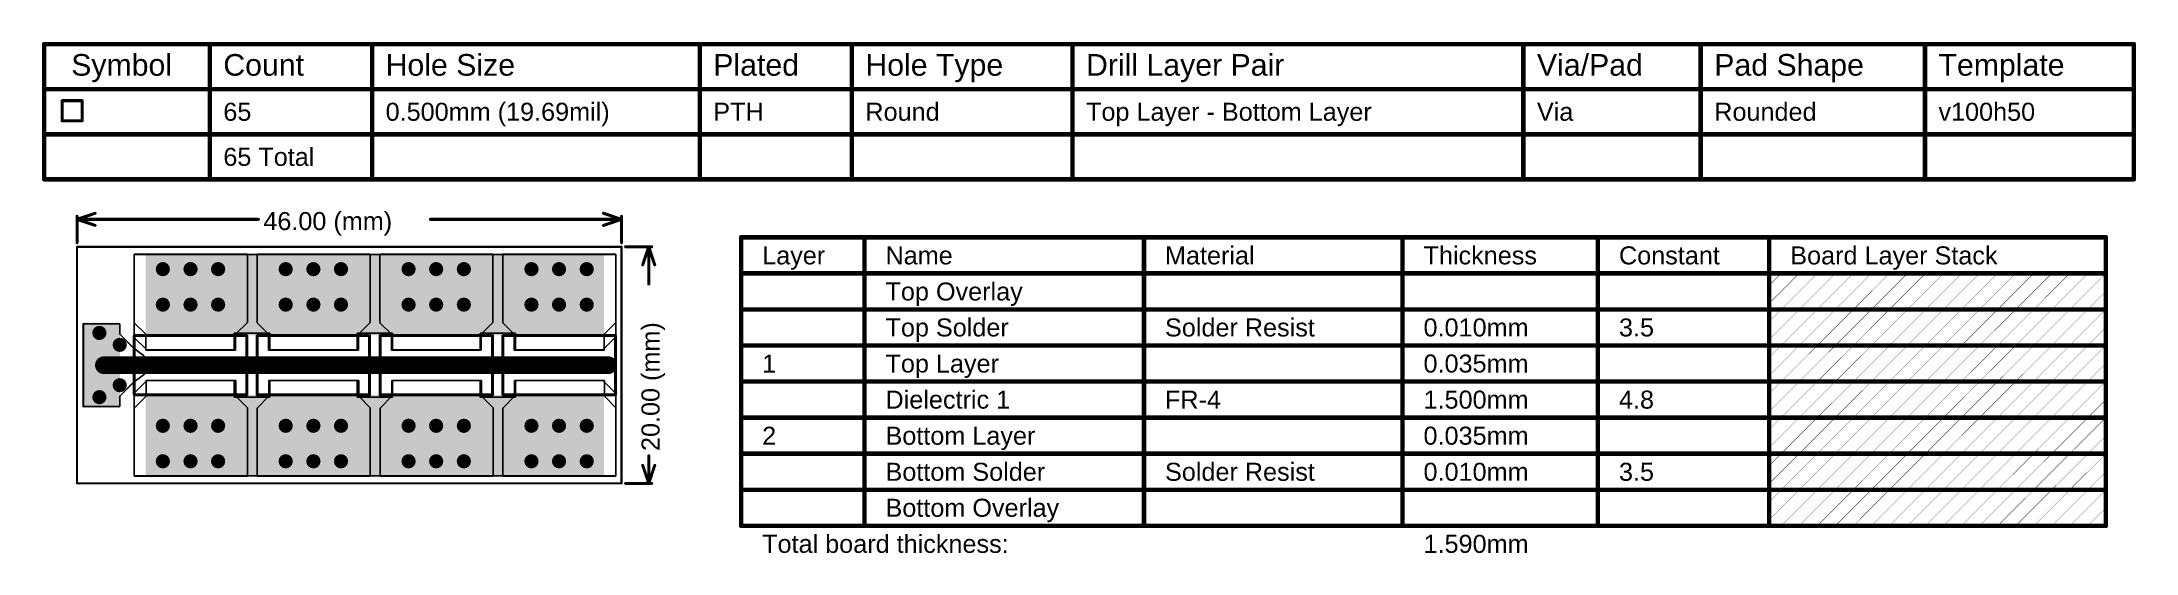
# Model space of a CAD drawing. Header units: inches. Extents: x 95 to 271, y 81 to 124.
import ezdxf

# ---------------------------------------------------------------- set-up
doc = ezdxf.new("R2010")
doc.units = ezdxf.units.IN
for name, color, linetype in [('Board Outline', 216, 'Continuous'), ('Bottom Layer', 5, 'Continuous'), ('Bottom Overlay', 54, 'Continuous'), ('Bottom Paste', 16, 'Continuous'), ('Bottom Solder', 6, 'Continuous'), ('Drill Drawing', 1, 'Continuous'), ('Fab', 76, 'Continuous'), ('Mechanical 1', 6, 'Continuous'), ('Top Layer', 1, 'Continuous'), ('Top Overlay', 2, 'Continuous'), ('Top Paste', 8, 'Continuous'), ('Top Solder', 216, 'Continuous'), ('Via Holes', 16, 'Continuous')]:
    doc.layers.add(name, color=color, linetype=linetype)
doc.styles.add('Arial', font='', dxfattribs={"height": 0.2})
doc.styles.get('Arial').set_extended_font_data('Arial')

msp = doc.modelspace()

# ---------------------------------------------------------------- texts
at = {"layer": 'Drill Drawing', "style": 'Arial'}
for s, height, p in [('Symbol', 1.829, (97.01, 121.46)), ('Count', 1.829, (109.86, 121.46)), ('Hole Size', 1.829, (123.57, 121.46)), ('Plated', 1.829, (151.25, 121.46)), ('Hole Type', 1.829, (164.1, 121.46)), ('Drill Layer Pair', 1.8288, (182.74, 121.46)), ('Via/Pad', 1.829, (220.83, 121.46)), ('Pad Shape', 1.829, (235.81, 121.46)), ('Template', 1.829, (254.75, 121.46)), ('65', 1.524, (109.86, 117.65)), ('0.500mm (19.69mil)', 1.524, (123.57, 117.65)), ('PTH', 1.524, (151.25, 117.65)), ('Round', 1.524, (164.1, 117.65)), ('Top Layer - Bottom Layer', 1.524, (182.74, 117.65)), ('Via', 1.524, (220.83, 117.65)), ('Rounded', 1.524, (235.81, 117.65)), ('v100h50', 1.524, (254.75, 117.65)), ('65 Total', 1.524, (109.86, 113.84))]:
    msp.add_text(s, height=height, dxfattribs=at).set_placement(p)
at = {"layer": 'Fab', "style": 'Arial'}
for s, height, p in [('Layer', 1.524, (155.38, 105.51)), ('Name', 1.524, (165.8, 105.51)), ('Material', 1.524, (189.41, 105.51)), ('Thickness', 1.524, (211.25, 105.51)), ('Constant', 1.524, (227.76, 105.51)), ('Board Layer Stack', 1.524, (242.23, 105.51)), ('Top Overlay', 1.524, (165.8, 102.46)), ('Top Solder', 1.524, (165.8, 99.42)), ('Solder Resist', 1.524, (189.41, 99.42)), ('0.010mm', 1.524, (211.25, 99.42)), ('3.5', 1.524, (227.76, 99.42)), ('1', 1.52, (155.38, 96.37)), ('Top Layer', 1.524, (165.8, 96.37)), ('0.035mm', 1.524, (211.25, 96.37)), ('Dielectric 1', 1.524, (165.8, 93.32)), ('FR-4', 1.524, (189.41, 93.32)), ('1.500mm', 1.524, (211.25, 93.32)), ('4.8', 1.524, (227.76, 93.32)), ('2', 1.52, (155.38, 90.27)), ('Bottom Layer', 1.524, (165.8, 90.27)), ('0.035mm', 1.524, (211.25, 90.27)), ('Bottom Solder', 1.524, (165.8, 87.22)), ('Solder Resist', 1.524, (189.41, 87.22)), ('0.010mm', 1.524, (211.25, 87.22)), ('3.5', 1.524, (227.76, 87.22)), ('Bottom Overlay', 1.524, (165.8, 84.18)), ('Total board thickness:', 1.524, (155.38, 81.13)), ('1.590mm', 1.524, (211.25, 81.13))]:
    msp.add_text(s, height=height, dxfattribs=at).set_placement(p)
at = {"layer": 'Mechanical 1', "style": 'Arial'}
msp.add_text('46.00 (mm)', height=1.524, dxfattribs=at).set_placement((113.24, 108.41))
msp.add_text('20.00 (mm)', height=1.524, rotation=90, dxfattribs=at).set_placement((146.71, 89.74))

# ---------------------------------------------------------------- blocks, each defined once
blk = doc.blocks.new('3_4___T____P___SMD_B_1')
at = {"layer": 'Bottom Layer'}
blk.add_hatch(color=5, dxfattribs=at).paths.add_polyline_path([(-1.5, 2), (1.5, 2), (1.5, -2), (-1.5, -2)])
at = {"layer": 'Bottom Paste'}
blk.add_hatch(color=16, dxfattribs=at).paths.add_polyline_path([(-1.5, 2), (1.5, 2), (1.5, -2), (-1.5, -2)])
at = {"layer": 'Bottom Solder'}
blk.add_hatch(color=6, dxfattribs=at).paths.add_polyline_path([(-1.6, 2.1), (1.6, 2.1), (1.6, -2.1), (-1.6, -2.1)])
blk = doc.blocks.new('3_4___T____P___SMD_B_2')
at = {"layer": 'Bottom Layer'}
blk.add_hatch(color=5, dxfattribs=at).paths.add_polyline_path([(-1.5, 2), (1.5, 2), (1.5, -2), (-1.5, -2)])
at = {"layer": 'Bottom Paste'}
blk.add_hatch(color=16, dxfattribs=at).paths.add_polyline_path([(-1.5, 2), (1.5, 2), (1.5, -2), (-1.5, -2)])
at = {"layer": 'Bottom Solder'}
blk.add_hatch(color=6, dxfattribs=at).paths.add_polyline_path([(-1.6, 2.1), (1.6, 2.1), (1.6, -2.1), (-1.6, -2.1)])
blk = doc.blocks.new('3_4___T____P___SMD_B_3')
at = {"layer": 'Bottom Layer'}
blk.add_hatch(color=5, dxfattribs=at).paths.add_polyline_path([(-1.5, 2), (1.5, 2), (1.5, -2), (-1.5, -2)])
at = {"layer": 'Bottom Paste'}
blk.add_hatch(color=16, dxfattribs=at).paths.add_polyline_path([(-1.5, 2), (1.5, 2), (1.5, -2), (-1.5, -2)])
at = {"layer": 'Bottom Solder'}
blk.add_hatch(color=6, dxfattribs=at).paths.add_polyline_path([(-1.6, 2.1), (1.6, 2.1), (1.6, -2.1), (-1.6, -2.1)])
blk = doc.blocks.new('3_4___T____P___SMD_B_4')
at = {"layer": 'Bottom Layer'}
blk.add_hatch(color=5, dxfattribs=at).paths.add_polyline_path([(-1.5, 2), (1.5, 2), (1.5, -2), (-1.5, -2)])
at = {"layer": 'Bottom Paste'}
blk.add_hatch(color=16, dxfattribs=at).paths.add_polyline_path([(-1.5, 2), (1.5, 2), (1.5, -2), (-1.5, -2)])
at = {"layer": 'Bottom Solder'}
blk.add_hatch(color=6, dxfattribs=at).paths.add_polyline_path([(-1.6, 2.1), (1.6, 2.1), (1.6, -2.1), (-1.6, -2.1)])
blk = doc.blocks.new('3_4___T____P___SMD_5')
at = {"layer": 'Top Layer'}
blk.add_hatch(color=1, dxfattribs=at).paths.add_polyline_path([(-1.5, 2), (1.5, 2), (1.5, -2), (-1.5, -2)])
at = {"layer": 'Top Paste'}
blk.add_hatch(color=8, dxfattribs=at).paths.add_polyline_path([(-1.5, 2), (1.5, 2), (1.5, -2), (-1.5, -2)])
at = {"layer": 'Top Solder'}
blk.add_hatch(color=216, dxfattribs=at).paths.add_polyline_path([(-1.6, 2.1), (1.6, 2.1), (1.6, -2.1), (-1.6, -2.1)])
blk = doc.blocks.new('3_4___T____P___SMD_6')
at = {"layer": 'Top Layer'}
blk.add_hatch(color=1, dxfattribs=at).paths.add_polyline_path([(-1.5, 2), (1.5, 2), (1.5, -2), (-1.5, -2)])
at = {"layer": 'Top Paste'}
blk.add_hatch(color=8, dxfattribs=at).paths.add_polyline_path([(-1.5, 2), (1.5, 2), (1.5, -2), (-1.5, -2)])
at = {"layer": 'Top Solder'}
blk.add_hatch(color=216, dxfattribs=at).paths.add_polyline_path([(-1.6, 2.1), (1.6, 2.1), (1.6, -2.1), (-1.6, -2.1)])
blk = doc.blocks.new('3_4___T____P___SMD_7')
at = {"layer": 'Top Layer'}
blk.add_hatch(color=1, dxfattribs=at).paths.add_polyline_path([(-1.5, 2), (1.5, 2), (1.5, -2), (-1.5, -2)])
at = {"layer": 'Top Paste'}
blk.add_hatch(color=8, dxfattribs=at).paths.add_polyline_path([(-1.5, 2), (1.5, 2), (1.5, -2), (-1.5, -2)])
at = {"layer": 'Top Solder'}
blk.add_hatch(color=216, dxfattribs=at).paths.add_polyline_path([(-1.6, 2.1), (1.6, 2.1), (1.6, -2.1), (-1.6, -2.1)])
blk = doc.blocks.new('3_4___T____P___SMD_8')
at = {"layer": 'Top Layer'}
blk.add_hatch(color=1, dxfattribs=at).paths.add_polyline_path([(-1.5, 2), (1.5, 2), (1.5, -2), (-1.5, -2)])
at = {"layer": 'Top Paste'}
blk.add_hatch(color=8, dxfattribs=at).paths.add_polyline_path([(-1.5, 2), (1.5, 2), (1.5, -2), (-1.5, -2)])
at = {"layer": 'Top Solder'}
blk.add_hatch(color=216, dxfattribs=at).paths.add_polyline_path([(-1.6, 2.1), (1.6, 2.1), (1.6, -2.1), (-1.6, -2.1)])
blk = doc.blocks.new('3_4___T____P___SMD_B_9')
at = {"layer": 'Bottom Layer'}
blk.add_hatch(color=5, dxfattribs=at).paths.add_polyline_path([(-1.5, 2), (1.5, 2), (1.5, -2), (-1.5, -2)])
at = {"layer": 'Bottom Paste'}
blk.add_hatch(color=16, dxfattribs=at).paths.add_polyline_path([(-1.5, 2), (1.5, 2), (1.5, -2), (-1.5, -2)])
at = {"layer": 'Bottom Solder'}
blk.add_hatch(color=6, dxfattribs=at).paths.add_polyline_path([(-1.6, 2.1), (1.6, 2.1), (1.6, -2.1), (-1.6, -2.1)])
blk = doc.blocks.new('3_4___T____P___SMD_B_10')
at = {"layer": 'Bottom Layer'}
blk.add_hatch(color=5, dxfattribs=at).paths.add_polyline_path([(-1.5, 2), (1.5, 2), (1.5, -2), (-1.5, -2)])
at = {"layer": 'Bottom Paste'}
blk.add_hatch(color=16, dxfattribs=at).paths.add_polyline_path([(-1.5, 2), (1.5, 2), (1.5, -2), (-1.5, -2)])
at = {"layer": 'Bottom Solder'}
blk.add_hatch(color=6, dxfattribs=at).paths.add_polyline_path([(-1.6, 2.1), (1.6, 2.1), (1.6, -2.1), (-1.6, -2.1)])
blk = doc.blocks.new('3_4___T____P___SMD_B_11')
at = {"layer": 'Bottom Layer'}
blk.add_hatch(color=5, dxfattribs=at).paths.add_polyline_path([(-1.5, 2), (1.5, 2), (1.5, -2), (-1.5, -2)])
at = {"layer": 'Bottom Paste'}
blk.add_hatch(color=16, dxfattribs=at).paths.add_polyline_path([(-1.5, 2), (1.5, 2), (1.5, -2), (-1.5, -2)])
at = {"layer": 'Bottom Solder'}
blk.add_hatch(color=6, dxfattribs=at).paths.add_polyline_path([(-1.6, 2.1), (1.6, 2.1), (1.6, -2.1), (-1.6, -2.1)])
blk = doc.blocks.new('3_4___T____P___SMD_B_12')
at = {"layer": 'Bottom Layer'}
blk.add_hatch(color=5, dxfattribs=at).paths.add_polyline_path([(-1.5, 2), (1.5, 2), (1.5, -2), (-1.5, -2)])
at = {"layer": 'Bottom Paste'}
blk.add_hatch(color=16, dxfattribs=at).paths.add_polyline_path([(-1.5, 2), (1.5, 2), (1.5, -2), (-1.5, -2)])
at = {"layer": 'Bottom Solder'}
blk.add_hatch(color=6, dxfattribs=at).paths.add_polyline_path([(-1.6, 2.1), (1.6, 2.1), (1.6, -2.1), (-1.6, -2.1)])
blk = doc.blocks.new('3_4___T____P___SMD_13')
at = {"layer": 'Top Layer'}
blk.add_hatch(color=1, dxfattribs=at).paths.add_polyline_path([(-1.5, 2), (1.5, 2), (1.5, -2), (-1.5, -2)])
at = {"layer": 'Top Paste'}
blk.add_hatch(color=8, dxfattribs=at).paths.add_polyline_path([(-1.5, 2), (1.5, 2), (1.5, -2), (-1.5, -2)])
at = {"layer": 'Top Solder'}
blk.add_hatch(color=216, dxfattribs=at).paths.add_polyline_path([(-1.6, 2.1), (1.6, 2.1), (1.6, -2.1), (-1.6, -2.1)])
blk = doc.blocks.new('3_4___T____P___SMD_14')
at = {"layer": 'Top Layer'}
blk.add_hatch(color=1, dxfattribs=at).paths.add_polyline_path([(-1.5, 2), (1.5, 2), (1.5, -2), (-1.5, -2)])
at = {"layer": 'Top Paste'}
blk.add_hatch(color=8, dxfattribs=at).paths.add_polyline_path([(-1.5, 2), (1.5, 2), (1.5, -2), (-1.5, -2)])
at = {"layer": 'Top Solder'}
blk.add_hatch(color=216, dxfattribs=at).paths.add_polyline_path([(-1.6, 2.1), (1.6, 2.1), (1.6, -2.1), (-1.6, -2.1)])
blk = doc.blocks.new('3_4___T____P___SMD_15')
at = {"layer": 'Top Layer'}
blk.add_hatch(color=1, dxfattribs=at).paths.add_polyline_path([(-1.5, 2), (1.5, 2), (1.5, -2), (-1.5, -2)])
at = {"layer": 'Top Paste'}
blk.add_hatch(color=8, dxfattribs=at).paths.add_polyline_path([(-1.5, 2), (1.5, 2), (1.5, -2), (-1.5, -2)])
at = {"layer": 'Top Solder'}
blk.add_hatch(color=216, dxfattribs=at).paths.add_polyline_path([(-1.6, 2.1), (1.6, 2.1), (1.6, -2.1), (-1.6, -2.1)])
blk = doc.blocks.new('3_4___T____P___SMD_16')
at = {"layer": 'Top Layer'}
blk.add_hatch(color=1, dxfattribs=at).paths.add_polyline_path([(-1.5, 2), (1.5, 2), (1.5, -2), (-1.5, -2)])
at = {"layer": 'Top Paste'}
blk.add_hatch(color=8, dxfattribs=at).paths.add_polyline_path([(-1.5, 2), (1.5, 2), (1.5, -2), (-1.5, -2)])
at = {"layer": 'Top Solder'}
blk.add_hatch(color=216, dxfattribs=at).paths.add_polyline_path([(-1.6, 2.1), (1.6, 2.1), (1.6, -2.1), (-1.6, -2.1)])
blk = doc.blocks.new('10X10MM_TEST_PAD_SMD_17')
at = {"layer": 'Top Layer'}
blk.add_hatch(color=1, dxfattribs=at).paths.add_polyline_path([(-3.5, 1.5), (3.5, 1.5), (3.5, -1.5), (-3.5, -1.5)])
at = {"layer": 'Top Paste'}
blk.add_hatch(color=8, dxfattribs=at).paths.add_polyline_path([(-3.5, 1.5), (3.5, 1.5), (3.5, -1.5), (-3.5, -1.5)])
at = {"layer": 'Top Solder'}
blk.add_hatch(color=216, dxfattribs=at).paths.add_polyline_path([(-3.6, 1.6), (3.6, 1.6), (3.6, -1.6), (-3.6, -1.6)])
blk = doc.blocks.new('SCP60_4__B_18')
at = {"layer": 'Bottom Overlay', "const_width": 0.254}
for points in [[(-4.75, 2.5), (-4.75, -2.5)], [(4.75, 2.5), (-4.75, 2.5)], [(4.75, 2.5), (4.75, -2.5)], [(4.75, -2.5), (-4.75, -2.5)]]:
    blk.add_lwpolyline(points, dxfattribs=at)
at = {"layer": 'Bottom Overlay', "const_width": 0.127}
for points in [[(-4.81, 2.5, 1), (-4.69, 2.5, 1)], [(-4.81, 2.5, 1), (-4.69, 2.5, 1)], [(4.69, 2.5, 1), (4.81, 2.5, 1)], [(4.69, 2.5, 1), (4.81, 2.5, 1)], [(-4.81, -2.5, 1), (-4.69, -2.5, 1)], [(-4.81, -2.5, 1), (-4.69, -2.5, 1)], [(4.69, -2.5, 1), (4.81, -2.5, 1)], [(4.69, -2.5, 1), (4.81, -2.5, 1)]]:
    blk.add_lwpolyline(points, format="xyb", close=True, dxfattribs=at)
blk = doc.blocks.new('SCP60_4__B_19')
at = {"layer": 'Bottom Overlay', "const_width": 0.254}
for points in [[(-4.75, 2.5), (-4.75, -2.5)], [(4.75, 2.5), (-4.75, 2.5)], [(4.75, 2.5), (4.75, -2.5)], [(4.75, -2.5), (-4.75, -2.5)]]:
    blk.add_lwpolyline(points, dxfattribs=at)
at = {"layer": 'Bottom Overlay', "const_width": 0.127}
for points in [[(-4.81, 2.5, 1), (-4.69, 2.5, 1)], [(-4.81, 2.5, 1), (-4.69, 2.5, 1)], [(4.69, 2.5, 1), (4.81, 2.5, 1)], [(4.69, 2.5, 1), (4.81, 2.5, 1)], [(-4.81, -2.5, 1), (-4.69, -2.5, 1)], [(-4.81, -2.5, 1), (-4.69, -2.5, 1)], [(4.69, -2.5, 1), (4.81, -2.5, 1)], [(4.69, -2.5, 1), (4.81, -2.5, 1)]]:
    blk.add_lwpolyline(points, format="xyb", close=True, dxfattribs=at)
blk = doc.blocks.new('SCP60_4__B_20')
at = {"layer": 'Bottom Overlay', "const_width": 0.254}
for points in [[(-4.75, 2.5), (-4.75, -2.5)], [(4.75, 2.5), (-4.75, 2.5)], [(4.75, 2.5), (4.75, -2.5)], [(4.75, -2.5), (-4.75, -2.5)]]:
    blk.add_lwpolyline(points, dxfattribs=at)
at = {"layer": 'Bottom Overlay', "const_width": 0.127}
for points in [[(-4.81, 2.5, 1), (-4.69, 2.5, 1)], [(-4.81, 2.5, 1), (-4.69, 2.5, 1)], [(4.69, 2.5, 1), (4.81, 2.5, 1)], [(4.69, 2.5, 1), (4.81, 2.5, 1)], [(-4.81, -2.5, 1), (-4.69, -2.5, 1)], [(-4.81, -2.5, 1), (-4.69, -2.5, 1)], [(4.69, -2.5, 1), (4.81, -2.5, 1)], [(4.69, -2.5, 1), (4.81, -2.5, 1)]]:
    blk.add_lwpolyline(points, format="xyb", close=True, dxfattribs=at)
blk = doc.blocks.new('SCP60_4__B_21')
at = {"layer": 'Bottom Overlay', "const_width": 0.254}
for points in [[(-4.75, 2.5), (-4.75, -2.5)], [(4.75, 2.5), (-4.75, 2.5)], [(4.75, 2.5), (4.75, -2.5)], [(4.75, -2.5), (-4.75, -2.5)]]:
    blk.add_lwpolyline(points, dxfattribs=at)
at = {"layer": 'Bottom Overlay', "const_width": 0.127}
for points in [[(-4.81, 2.5, 1), (-4.69, 2.5, 1)], [(-4.81, 2.5, 1), (-4.69, 2.5, 1)], [(4.69, 2.5, 1), (4.81, 2.5, 1)], [(4.69, 2.5, 1), (4.81, 2.5, 1)], [(-4.81, -2.5, 1), (-4.69, -2.5, 1)], [(-4.81, -2.5, 1), (-4.69, -2.5, 1)], [(4.69, -2.5, 1), (4.81, -2.5, 1)], [(4.69, -2.5, 1), (4.81, -2.5, 1)]]:
    blk.add_lwpolyline(points, format="xyb", close=True, dxfattribs=at)
blk = doc.blocks.new('SCP60_4__22')
at = {"layer": 'Top Overlay', "const_width": 0.254}
for points in [[(-4.75, -2.5), (-4.75, 2.5)], [(-4.75, 2.5), (4.75, 2.5)], [(4.75, -2.5), (4.75, 2.5)], [(-4.75, -2.5), (4.75, -2.5)]]:
    blk.add_lwpolyline(points, dxfattribs=at)
at = {"layer": 'Top Overlay', "const_width": 0.127}
for points in [[(-4.81, 2.5, 1), (-4.69, 2.5, 1)], [(-4.81, 2.5, 1), (-4.69, 2.5, 1)], [(4.69, 2.5, 1), (4.81, 2.5, 1)], [(4.69, 2.5, 1), (4.81, 2.5, 1)], [(-4.81, -2.5, 1), (-4.69, -2.5, 1)], [(-4.81, -2.5, 1), (-4.69, -2.5, 1)], [(4.69, -2.5, 1), (4.81, -2.5, 1)], [(4.69, -2.5, 1), (4.81, -2.5, 1)]]:
    blk.add_lwpolyline(points, format="xyb", close=True, dxfattribs=at)
blk = doc.blocks.new('SCP60_4__23')
at = {"layer": 'Top Overlay', "const_width": 0.254}
for points in [[(-4.75, -2.5), (-4.75, 2.5)], [(-4.75, 2.5), (4.75, 2.5)], [(4.75, -2.5), (4.75, 2.5)], [(-4.75, -2.5), (4.75, -2.5)]]:
    blk.add_lwpolyline(points, dxfattribs=at)
at = {"layer": 'Top Overlay', "const_width": 0.127}
for points in [[(-4.81, 2.5, 1), (-4.69, 2.5, 1)], [(-4.81, 2.5, 1), (-4.69, 2.5, 1)], [(4.69, 2.5, 1), (4.81, 2.5, 1)], [(4.69, 2.5, 1), (4.81, 2.5, 1)], [(-4.81, -2.5, 1), (-4.69, -2.5, 1)], [(-4.81, -2.5, 1), (-4.69, -2.5, 1)], [(4.69, -2.5, 1), (4.81, -2.5, 1)], [(4.69, -2.5, 1), (4.81, -2.5, 1)]]:
    blk.add_lwpolyline(points, format="xyb", close=True, dxfattribs=at)
blk = doc.blocks.new('SCP60_4__24')
at = {"layer": 'Top Overlay', "const_width": 0.254}
for points in [[(-4.75, -2.5), (-4.75, 2.5)], [(-4.75, 2.5), (4.75, 2.5)], [(4.75, -2.5), (4.75, 2.5)], [(-4.75, -2.5), (4.75, -2.5)]]:
    blk.add_lwpolyline(points, dxfattribs=at)
at = {"layer": 'Top Overlay', "const_width": 0.127}
for points in [[(-4.81, 2.5, 1), (-4.69, 2.5, 1)], [(-4.81, 2.5, 1), (-4.69, 2.5, 1)], [(4.69, 2.5, 1), (4.81, 2.5, 1)], [(4.69, 2.5, 1), (4.81, 2.5, 1)], [(-4.81, -2.5, 1), (-4.69, -2.5, 1)], [(-4.81, -2.5, 1), (-4.69, -2.5, 1)], [(4.69, -2.5, 1), (4.81, -2.5, 1)], [(4.69, -2.5, 1), (4.81, -2.5, 1)]]:
    blk.add_lwpolyline(points, format="xyb", close=True, dxfattribs=at)
blk = doc.blocks.new('SCP60_4__25')
at = {"layer": 'Top Overlay', "const_width": 0.254}
for points in [[(-4.75, -2.5), (-4.75, 2.5)], [(-4.75, 2.5), (4.75, 2.5)], [(4.75, -2.5), (4.75, 2.5)], [(-4.75, -2.5), (4.75, -2.5)]]:
    blk.add_lwpolyline(points, dxfattribs=at)
at = {"layer": 'Top Overlay', "const_width": 0.127}
for points in [[(-4.81, 2.5, 1), (-4.69, 2.5, 1)], [(-4.81, 2.5, 1), (-4.69, 2.5, 1)], [(4.69, 2.5, 1), (4.81, 2.5, 1)], [(4.69, 2.5, 1), (4.81, 2.5, 1)], [(-4.81, -2.5, 1), (-4.69, -2.5, 1)], [(-4.81, -2.5, 1), (-4.69, -2.5, 1)], [(4.69, -2.5, 1), (4.81, -2.5, 1)], [(4.69, -2.5, 1), (4.81, -2.5, 1)]]:
    blk.add_lwpolyline(points, format="xyb", close=True, dxfattribs=at)

# ---------------------------------------------------------------- hatches: boundary and pattern name
at = {"layer": 'Bottom Layer'}
h = msp.add_hatch(color=5, dxfattribs=at)
edge = h.paths.add_edge_path()
edge.add_arc((104.75, 105.11), 0.5, 0, 360)
h = msp.add_hatch(color=5, dxfattribs=at)
edge = h.paths.add_edge_path()
edge.add_arc((107.09, 105.11), 0.5, 0, 360)
h = msp.add_hatch(color=5, dxfattribs=at)
edge = h.paths.add_edge_path()
edge.add_arc((109.42, 105.11), 0.5, 0, 360)
h = msp.add_hatch(color=5, dxfattribs=at)
edge = h.paths.add_edge_path()
edge.add_arc((115.13, 105.11), 0.5, 0, 360)
h = msp.add_hatch(color=5, dxfattribs=at)
edge = h.paths.add_edge_path()
edge.add_arc((117.47, 105.11), 0.5, 0, 360)
h = msp.add_hatch(color=5, dxfattribs=at)
edge = h.paths.add_edge_path()
edge.add_arc((119.8, 105.11), 0.5, 0, 360)
h = msp.add_hatch(color=5, dxfattribs=at)
edge = h.paths.add_edge_path()
edge.add_arc((125.51, 105.11), 0.5, 0, 360)
h = msp.add_hatch(color=5, dxfattribs=at)
edge = h.paths.add_edge_path()
edge.add_arc((127.84, 105.11), 0.5, 0, 360)
h = msp.add_hatch(color=5, dxfattribs=at)
edge = h.paths.add_edge_path()
edge.add_arc((130.18, 105.11), 0.5, 0, 360)
h = msp.add_hatch(color=5, dxfattribs=at)
edge = h.paths.add_edge_path()
edge.add_arc((135.89, 105.11), 0.5, 0, 360)
h = msp.add_hatch(color=5, dxfattribs=at)
edge = h.paths.add_edge_path()
edge.add_arc((138.22, 105.11), 0.5, 0, 360)
h = msp.add_hatch(color=5, dxfattribs=at)
edge = h.paths.add_edge_path()
edge.add_arc((140.56, 105.11), 0.5, 0, 360)
h = msp.add_hatch(color=5, dxfattribs=at)
edge = h.paths.add_edge_path()
edge.add_arc((104.75, 102.11), 0.5, 0, 360)
h = msp.add_hatch(color=5, dxfattribs=at)
edge = h.paths.add_edge_path()
edge.add_arc((107.09, 102.11), 0.5, 0, 360)
h = msp.add_hatch(color=5, dxfattribs=at)
edge = h.paths.add_edge_path()
edge.add_arc((109.42, 102.11), 0.5, 0, 360)
h = msp.add_hatch(color=5, dxfattribs=at)
edge = h.paths.add_edge_path()
edge.add_arc((115.13, 102.11), 0.5, 0, 360)
h = msp.add_hatch(color=5, dxfattribs=at)
edge = h.paths.add_edge_path()
edge.add_arc((117.47, 102.11), 0.5, 0, 360)
h = msp.add_hatch(color=5, dxfattribs=at)
edge = h.paths.add_edge_path()
edge.add_arc((119.8, 102.11), 0.5, 0, 360)
h = msp.add_hatch(color=5, dxfattribs=at)
edge = h.paths.add_edge_path()
edge.add_arc((125.51, 102.11), 0.5, 0, 360)
h = msp.add_hatch(color=5, dxfattribs=at)
edge = h.paths.add_edge_path()
edge.add_arc((127.84, 102.11), 0.5, 0, 360)
h = msp.add_hatch(color=5, dxfattribs=at)
edge = h.paths.add_edge_path()
edge.add_arc((130.18, 102.11), 0.5, 0, 360)
h = msp.add_hatch(color=5, dxfattribs=at)
edge = h.paths.add_edge_path()
edge.add_arc((135.89, 102.11), 0.5, 0, 360)
h = msp.add_hatch(color=5, dxfattribs=at)
edge = h.paths.add_edge_path()
edge.add_arc((138.22, 102.11), 0.5, 0, 360)
h = msp.add_hatch(color=5, dxfattribs=at)
edge = h.paths.add_edge_path()
edge.add_arc((140.56, 102.11), 0.5, 0, 360)
h = msp.add_hatch(color=5, dxfattribs=at)
edge = h.paths.add_edge_path()
edge.add_arc((99.39, 99.72), 0.5, 0, 360)
h = msp.add_hatch(color=5, dxfattribs=at)
edge = h.paths.add_edge_path()
edge.add_arc((101.11, 98.71), 0.5, 0, 360)
h = msp.add_hatch(color=5, dxfattribs=at)
edge = h.paths.add_edge_path()
edge.add_arc((101.11, 97), 0.5, 0, 360)
h = msp.add_hatch(color=5, dxfattribs=at)
edge = h.paths.add_edge_path()
edge.add_arc((104.75, 96.99), 0.5, 0, 360)
h = msp.add_hatch(color=5, dxfattribs=at)
edge = h.paths.add_edge_path()
edge.add_arc((107.09, 96.99), 0.5, 0, 360)
h = msp.add_hatch(color=5, dxfattribs=at)
edge = h.paths.add_edge_path()
edge.add_arc((109.43, 96.99), 0.5, 0, 360)
h = msp.add_hatch(color=5, dxfattribs=at)
edge = h.paths.add_edge_path()
edge.add_arc((115.13, 96.99), 0.5, 0, 360)
h = msp.add_hatch(color=5, dxfattribs=at)
edge = h.paths.add_edge_path()
edge.add_arc((117.47, 96.99), 0.5, 0, 360)
h = msp.add_hatch(color=5, dxfattribs=at)
edge = h.paths.add_edge_path()
edge.add_arc((119.8, 96.99), 0.5, 0, 360)
h = msp.add_hatch(color=5, dxfattribs=at)
edge = h.paths.add_edge_path()
edge.add_arc((125.51, 96.99), 0.5, 0, 360)
h = msp.add_hatch(color=5, dxfattribs=at)
edge = h.paths.add_edge_path()
edge.add_arc((127.85, 96.99), 0.5, 0, 360)
h = msp.add_hatch(color=5, dxfattribs=at)
edge = h.paths.add_edge_path()
edge.add_arc((130.18, 96.99), 0.5, 0, 360)
h = msp.add_hatch(color=5, dxfattribs=at)
edge = h.paths.add_edge_path()
edge.add_arc((135.89, 96.99), 0.5, 0, 360)
h = msp.add_hatch(color=5, dxfattribs=at)
edge = h.paths.add_edge_path()
edge.add_arc((138.23, 96.99), 0.5, 0, 360)
h = msp.add_hatch(color=5, dxfattribs=at)
edge = h.paths.add_edge_path()
edge.add_arc((140.56, 96.99), 0.5, 0, 360)
h = msp.add_hatch(color=5, dxfattribs=at)
edge = h.paths.add_edge_path()
edge.add_arc((101.11, 95.3), 0.5, 0, 360)
h = msp.add_hatch(color=5, dxfattribs=at)
edge = h.paths.add_edge_path()
edge.add_arc((99.39, 94.29), 0.5, 0, 360)
h = msp.add_hatch(color=5, dxfattribs=at)
edge = h.paths.add_edge_path()
edge.add_arc((104.75, 91.87), 0.5, 0, 360)
h = msp.add_hatch(color=5, dxfattribs=at)
edge = h.paths.add_edge_path()
edge.add_arc((107.09, 91.87), 0.5, 0, 360)
h = msp.add_hatch(color=5, dxfattribs=at)
edge = h.paths.add_edge_path()
edge.add_arc((109.42, 91.87), 0.5, 0, 360)
h = msp.add_hatch(color=5, dxfattribs=at)
edge = h.paths.add_edge_path()
edge.add_arc((115.13, 91.87), 0.5, 0, 360)
h = msp.add_hatch(color=5, dxfattribs=at)
edge = h.paths.add_edge_path()
edge.add_arc((117.47, 91.87), 0.5, 0, 360)
h = msp.add_hatch(color=5, dxfattribs=at)
edge = h.paths.add_edge_path()
edge.add_arc((119.8, 91.87), 0.5, 0, 360)
h = msp.add_hatch(color=5, dxfattribs=at)
edge = h.paths.add_edge_path()
edge.add_arc((125.51, 91.87), 0.5, 0, 360)
h = msp.add_hatch(color=5, dxfattribs=at)
edge = h.paths.add_edge_path()
edge.add_arc((127.84, 91.87), 0.5, 0, 360)
h = msp.add_hatch(color=5, dxfattribs=at)
edge = h.paths.add_edge_path()
edge.add_arc((130.18, 91.87), 0.5, 0, 360)
h = msp.add_hatch(color=5, dxfattribs=at)
edge = h.paths.add_edge_path()
edge.add_arc((135.89, 91.87), 0.5, 0, 360)
h = msp.add_hatch(color=5, dxfattribs=at)
edge = h.paths.add_edge_path()
edge.add_arc((138.22, 91.87), 0.5, 0, 360)
h = msp.add_hatch(color=5, dxfattribs=at)
edge = h.paths.add_edge_path()
edge.add_arc((140.56, 91.87), 0.5, 0, 360)
h = msp.add_hatch(color=5, dxfattribs=at)
edge = h.paths.add_edge_path()
edge.add_arc((104.75, 88.87), 0.5, 0, 360)
h = msp.add_hatch(color=5, dxfattribs=at)
edge = h.paths.add_edge_path()
edge.add_arc((107.09, 88.87), 0.5, 0, 360)
h = msp.add_hatch(color=5, dxfattribs=at)
edge = h.paths.add_edge_path()
edge.add_arc((109.42, 88.87), 0.5, 0, 360)
h = msp.add_hatch(color=5, dxfattribs=at)
edge = h.paths.add_edge_path()
edge.add_arc((115.13, 88.87), 0.5, 0, 360)
h = msp.add_hatch(color=5, dxfattribs=at)
edge = h.paths.add_edge_path()
edge.add_arc((117.47, 88.87), 0.5, 0, 360)
h = msp.add_hatch(color=5, dxfattribs=at)
edge = h.paths.add_edge_path()
edge.add_arc((119.8, 88.87), 0.5, 0, 360)
h = msp.add_hatch(color=5, dxfattribs=at)
edge = h.paths.add_edge_path()
edge.add_arc((125.51, 88.87), 0.5, 0, 360)
h = msp.add_hatch(color=5, dxfattribs=at)
edge = h.paths.add_edge_path()
edge.add_arc((127.84, 88.87), 0.5, 0, 360)
h = msp.add_hatch(color=5, dxfattribs=at)
edge = h.paths.add_edge_path()
edge.add_arc((130.18, 88.87), 0.5, 0, 360)
h = msp.add_hatch(color=5, dxfattribs=at)
edge = h.paths.add_edge_path()
edge.add_arc((135.89, 88.87), 0.5, 0, 360)
h = msp.add_hatch(color=5, dxfattribs=at)
edge = h.paths.add_edge_path()
edge.add_arc((138.22, 88.87), 0.5, 0, 360)
h = msp.add_hatch(color=5, dxfattribs=at)
edge = h.paths.add_edge_path()
edge.add_arc((140.56, 88.87), 0.5, 0, 360)
at = {"layer": 'Bottom Solder'}
for points in [[(103.3, 99.52), (142.01, 99.52), (142.01, 106.38), (103.3, 106.38)], [(103.3, 87.6), (142.01, 87.6), (142.01, 94.46), (103.3, 94.46)]]:
    msp.add_hatch(color=6, dxfattribs=at).paths.add_polyline_path(points)
h = msp.add_hatch(color=6, dxfattribs=at)
edge = h.paths.add_edge_path()
edge.add_arc((104.75, 105.11), 0.602, 0, 360)
h = msp.add_hatch(color=6, dxfattribs=at)
edge = h.paths.add_edge_path()
edge.add_arc((107.09, 105.11), 0.602, 0, 360)
h = msp.add_hatch(color=6, dxfattribs=at)
edge = h.paths.add_edge_path()
edge.add_arc((109.42, 105.11), 0.602, 0, 360)
h = msp.add_hatch(color=6, dxfattribs=at)
edge = h.paths.add_edge_path()
edge.add_arc((115.13, 105.11), 0.602, 0, 360)
h = msp.add_hatch(color=6, dxfattribs=at)
edge = h.paths.add_edge_path()
edge.add_arc((117.47, 105.11), 0.602, 0, 360)
h = msp.add_hatch(color=6, dxfattribs=at)
edge = h.paths.add_edge_path()
edge.add_arc((119.8, 105.11), 0.602, 0, 360)
h = msp.add_hatch(color=6, dxfattribs=at)
edge = h.paths.add_edge_path()
edge.add_arc((125.51, 105.11), 0.602, 0, 360)
h = msp.add_hatch(color=6, dxfattribs=at)
edge = h.paths.add_edge_path()
edge.add_arc((127.84, 105.11), 0.602, 0, 360)
h = msp.add_hatch(color=6, dxfattribs=at)
edge = h.paths.add_edge_path()
edge.add_arc((130.18, 105.11), 0.602, 0, 360)
h = msp.add_hatch(color=6, dxfattribs=at)
edge = h.paths.add_edge_path()
edge.add_arc((135.89, 105.11), 0.602, 0, 360)
h = msp.add_hatch(color=6, dxfattribs=at)
edge = h.paths.add_edge_path()
edge.add_arc((138.22, 105.11), 0.602, 0, 360)
h = msp.add_hatch(color=6, dxfattribs=at)
edge = h.paths.add_edge_path()
edge.add_arc((140.56, 105.11), 0.602, 0, 360)
h = msp.add_hatch(color=6, dxfattribs=at)
edge = h.paths.add_edge_path()
edge.add_arc((104.75, 102.11), 0.602, 0, 360)
h = msp.add_hatch(color=6, dxfattribs=at)
edge = h.paths.add_edge_path()
edge.add_arc((107.09, 102.11), 0.602, 0, 360)
h = msp.add_hatch(color=6, dxfattribs=at)
edge = h.paths.add_edge_path()
edge.add_arc((109.42, 102.11), 0.602, 0, 360)
h = msp.add_hatch(color=6, dxfattribs=at)
edge = h.paths.add_edge_path()
edge.add_arc((115.13, 102.11), 0.602, 0, 360)
h = msp.add_hatch(color=6, dxfattribs=at)
edge = h.paths.add_edge_path()
edge.add_arc((117.47, 102.11), 0.602, 0, 360)
h = msp.add_hatch(color=6, dxfattribs=at)
edge = h.paths.add_edge_path()
edge.add_arc((119.8, 102.11), 0.602, 0, 360)
h = msp.add_hatch(color=6, dxfattribs=at)
edge = h.paths.add_edge_path()
edge.add_arc((125.51, 102.11), 0.602, 0, 360)
h = msp.add_hatch(color=6, dxfattribs=at)
edge = h.paths.add_edge_path()
edge.add_arc((127.84, 102.11), 0.602, 0, 360)
h = msp.add_hatch(color=6, dxfattribs=at)
edge = h.paths.add_edge_path()
edge.add_arc((130.18, 102.11), 0.602, 0, 360)
h = msp.add_hatch(color=6, dxfattribs=at)
edge = h.paths.add_edge_path()
edge.add_arc((135.89, 102.11), 0.602, 0, 360)
h = msp.add_hatch(color=6, dxfattribs=at)
edge = h.paths.add_edge_path()
edge.add_arc((138.22, 102.11), 0.602, 0, 360)
h = msp.add_hatch(color=6, dxfattribs=at)
edge = h.paths.add_edge_path()
edge.add_arc((140.56, 102.11), 0.602, 0, 360)
h = msp.add_hatch(color=6, dxfattribs=at)
edge = h.paths.add_edge_path()
edge.add_arc((99.39, 99.72), 0.602, 0, 360)
h = msp.add_hatch(color=6, dxfattribs=at)
edge = h.paths.add_edge_path()
edge.add_arc((101.11, 98.71), 0.602, 0, 360)
h = msp.add_hatch(color=6, dxfattribs=at)
edge = h.paths.add_edge_path()
edge.add_arc((101.11, 97), 0.602, 0, 360)
h = msp.add_hatch(color=6, dxfattribs=at)
edge = h.paths.add_edge_path()
edge.add_arc((104.75, 96.99), 0.602, 0, 360)
h = msp.add_hatch(color=6, dxfattribs=at)
edge = h.paths.add_edge_path()
edge.add_arc((107.09, 96.99), 0.602, 0, 360)
h = msp.add_hatch(color=6, dxfattribs=at)
edge = h.paths.add_edge_path()
edge.add_arc((109.43, 96.99), 0.602, 0, 360)
h = msp.add_hatch(color=6, dxfattribs=at)
edge = h.paths.add_edge_path()
edge.add_arc((115.13, 96.99), 0.602, 0, 360)
h = msp.add_hatch(color=6, dxfattribs=at)
edge = h.paths.add_edge_path()
edge.add_arc((117.47, 96.99), 0.602, 0, 360)
h = msp.add_hatch(color=6, dxfattribs=at)
edge = h.paths.add_edge_path()
edge.add_arc((119.8, 96.99), 0.602, 0, 360)
h = msp.add_hatch(color=6, dxfattribs=at)
edge = h.paths.add_edge_path()
edge.add_arc((125.51, 96.99), 0.602, 0, 360)
h = msp.add_hatch(color=6, dxfattribs=at)
edge = h.paths.add_edge_path()
edge.add_arc((127.85, 96.99), 0.602, 0, 360)
h = msp.add_hatch(color=6, dxfattribs=at)
edge = h.paths.add_edge_path()
edge.add_arc((130.18, 96.99), 0.602, 0, 360)
h = msp.add_hatch(color=6, dxfattribs=at)
edge = h.paths.add_edge_path()
edge.add_arc((135.89, 96.99), 0.602, 0, 360)
h = msp.add_hatch(color=6, dxfattribs=at)
edge = h.paths.add_edge_path()
edge.add_arc((138.23, 96.99), 0.602, 0, 360)
h = msp.add_hatch(color=6, dxfattribs=at)
edge = h.paths.add_edge_path()
edge.add_arc((140.56, 96.99), 0.602, 0, 360)
h = msp.add_hatch(color=6, dxfattribs=at)
edge = h.paths.add_edge_path()
edge.add_arc((101.11, 95.3), 0.602, 0, 360)
h = msp.add_hatch(color=6, dxfattribs=at)
edge = h.paths.add_edge_path()
edge.add_arc((99.39, 94.29), 0.602, 0, 360)
h = msp.add_hatch(color=6, dxfattribs=at)
edge = h.paths.add_edge_path()
edge.add_arc((104.75, 91.87), 0.602, 0, 360)
h = msp.add_hatch(color=6, dxfattribs=at)
edge = h.paths.add_edge_path()
edge.add_arc((107.09, 91.87), 0.602, 0, 360)
h = msp.add_hatch(color=6, dxfattribs=at)
edge = h.paths.add_edge_path()
edge.add_arc((109.42, 91.87), 0.602, 0, 360)
h = msp.add_hatch(color=6, dxfattribs=at)
edge = h.paths.add_edge_path()
edge.add_arc((115.13, 91.87), 0.602, 0, 360)
h = msp.add_hatch(color=6, dxfattribs=at)
edge = h.paths.add_edge_path()
edge.add_arc((117.47, 91.87), 0.602, 0, 360)
h = msp.add_hatch(color=6, dxfattribs=at)
edge = h.paths.add_edge_path()
edge.add_arc((119.8, 91.87), 0.602, 0, 360)
h = msp.add_hatch(color=6, dxfattribs=at)
edge = h.paths.add_edge_path()
edge.add_arc((125.51, 91.87), 0.602, 0, 360)
h = msp.add_hatch(color=6, dxfattribs=at)
edge = h.paths.add_edge_path()
edge.add_arc((127.84, 91.87), 0.602, 0, 360)
h = msp.add_hatch(color=6, dxfattribs=at)
edge = h.paths.add_edge_path()
edge.add_arc((130.18, 91.87), 0.602, 0, 360)
h = msp.add_hatch(color=6, dxfattribs=at)
edge = h.paths.add_edge_path()
edge.add_arc((135.89, 91.87), 0.602, 0, 360)
h = msp.add_hatch(color=6, dxfattribs=at)
edge = h.paths.add_edge_path()
edge.add_arc((138.22, 91.87), 0.602, 0, 360)
h = msp.add_hatch(color=6, dxfattribs=at)
edge = h.paths.add_edge_path()
edge.add_arc((140.56, 91.87), 0.602, 0, 360)
h = msp.add_hatch(color=6, dxfattribs=at)
edge = h.paths.add_edge_path()
edge.add_arc((104.75, 88.87), 0.602, 0, 360)
h = msp.add_hatch(color=6, dxfattribs=at)
edge = h.paths.add_edge_path()
edge.add_arc((107.09, 88.87), 0.602, 0, 360)
h = msp.add_hatch(color=6, dxfattribs=at)
edge = h.paths.add_edge_path()
edge.add_arc((109.42, 88.87), 0.602, 0, 360)
h = msp.add_hatch(color=6, dxfattribs=at)
edge = h.paths.add_edge_path()
edge.add_arc((115.13, 88.87), 0.602, 0, 360)
h = msp.add_hatch(color=6, dxfattribs=at)
edge = h.paths.add_edge_path()
edge.add_arc((117.47, 88.87), 0.602, 0, 360)
h = msp.add_hatch(color=6, dxfattribs=at)
edge = h.paths.add_edge_path()
edge.add_arc((119.8, 88.87), 0.602, 0, 360)
h = msp.add_hatch(color=6, dxfattribs=at)
edge = h.paths.add_edge_path()
edge.add_arc((125.51, 88.87), 0.602, 0, 360)
h = msp.add_hatch(color=6, dxfattribs=at)
edge = h.paths.add_edge_path()
edge.add_arc((127.84, 88.87), 0.602, 0, 360)
h = msp.add_hatch(color=6, dxfattribs=at)
edge = h.paths.add_edge_path()
edge.add_arc((130.18, 88.87), 0.602, 0, 360)
h = msp.add_hatch(color=6, dxfattribs=at)
edge = h.paths.add_edge_path()
edge.add_arc((135.89, 88.87), 0.602, 0, 360)
h = msp.add_hatch(color=6, dxfattribs=at)
edge = h.paths.add_edge_path()
edge.add_arc((138.22, 88.87), 0.602, 0, 360)
h = msp.add_hatch(color=6, dxfattribs=at)
edge = h.paths.add_edge_path()
edge.add_arc((140.56, 88.87), 0.602, 0, 360)
at = {"layer": 'Top Layer'}
h = msp.add_hatch(color=1, dxfattribs=at)
edge = h.paths.add_edge_path()
edge.add_arc((104.75, 105.11), 0.5, 0, 360)
h = msp.add_hatch(color=1, dxfattribs=at)
edge = h.paths.add_edge_path()
edge.add_arc((107.09, 105.11), 0.5, 0, 360)
h = msp.add_hatch(color=1, dxfattribs=at)
edge = h.paths.add_edge_path()
edge.add_arc((109.42, 105.11), 0.5, 0, 360)
h = msp.add_hatch(color=1, dxfattribs=at)
edge = h.paths.add_edge_path()
edge.add_arc((115.13, 105.11), 0.5, 0, 360)
h = msp.add_hatch(color=1, dxfattribs=at)
edge = h.paths.add_edge_path()
edge.add_arc((117.47, 105.11), 0.5, 0, 360)
h = msp.add_hatch(color=1, dxfattribs=at)
edge = h.paths.add_edge_path()
edge.add_arc((119.8, 105.11), 0.5, 0, 360)
h = msp.add_hatch(color=1, dxfattribs=at)
edge = h.paths.add_edge_path()
edge.add_arc((125.51, 105.11), 0.5, 0, 360)
h = msp.add_hatch(color=1, dxfattribs=at)
edge = h.paths.add_edge_path()
edge.add_arc((127.84, 105.11), 0.5, 0, 360)
h = msp.add_hatch(color=1, dxfattribs=at)
edge = h.paths.add_edge_path()
edge.add_arc((130.18, 105.11), 0.5, 0, 360)
h = msp.add_hatch(color=1, dxfattribs=at)
edge = h.paths.add_edge_path()
edge.add_arc((135.89, 105.11), 0.5, 0, 360)
h = msp.add_hatch(color=1, dxfattribs=at)
edge = h.paths.add_edge_path()
edge.add_arc((138.22, 105.11), 0.5, 0, 360)
h = msp.add_hatch(color=1, dxfattribs=at)
edge = h.paths.add_edge_path()
edge.add_arc((140.56, 105.11), 0.5, 0, 360)
h = msp.add_hatch(color=1, dxfattribs=at)
edge = h.paths.add_edge_path()
edge.add_arc((104.75, 102.11), 0.5, 0, 360)
h = msp.add_hatch(color=1, dxfattribs=at)
edge = h.paths.add_edge_path()
edge.add_arc((107.09, 102.11), 0.5, 0, 360)
h = msp.add_hatch(color=1, dxfattribs=at)
edge = h.paths.add_edge_path()
edge.add_arc((109.42, 102.11), 0.5, 0, 360)
h = msp.add_hatch(color=1, dxfattribs=at)
edge = h.paths.add_edge_path()
edge.add_arc((115.13, 102.11), 0.5, 0, 360)
h = msp.add_hatch(color=1, dxfattribs=at)
edge = h.paths.add_edge_path()
edge.add_arc((117.47, 102.11), 0.5, 0, 360)
h = msp.add_hatch(color=1, dxfattribs=at)
edge = h.paths.add_edge_path()
edge.add_arc((119.8, 102.11), 0.5, 0, 360)
h = msp.add_hatch(color=1, dxfattribs=at)
edge = h.paths.add_edge_path()
edge.add_arc((125.51, 102.11), 0.5, 0, 360)
h = msp.add_hatch(color=1, dxfattribs=at)
edge = h.paths.add_edge_path()
edge.add_arc((127.84, 102.11), 0.5, 0, 360)
h = msp.add_hatch(color=1, dxfattribs=at)
edge = h.paths.add_edge_path()
edge.add_arc((130.18, 102.11), 0.5, 0, 360)
h = msp.add_hatch(color=1, dxfattribs=at)
edge = h.paths.add_edge_path()
edge.add_arc((135.89, 102.11), 0.5, 0, 360)
h = msp.add_hatch(color=1, dxfattribs=at)
edge = h.paths.add_edge_path()
edge.add_arc((138.22, 102.11), 0.5, 0, 360)
h = msp.add_hatch(color=1, dxfattribs=at)
edge = h.paths.add_edge_path()
edge.add_arc((140.56, 102.11), 0.5, 0, 360)
h = msp.add_hatch(color=1, dxfattribs=at)
edge = h.paths.add_edge_path()
edge.add_arc((99.39, 99.72), 0.5, 0, 360)
h = msp.add_hatch(color=1, dxfattribs=at)
edge = h.paths.add_edge_path()
edge.add_arc((101.11, 98.71), 0.5, 0, 360)
h = msp.add_hatch(color=1, dxfattribs=at)
edge = h.paths.add_edge_path()
edge.add_arc((101.11, 97), 0.5, 0, 360)
h = msp.add_hatch(color=1, dxfattribs=at)
edge = h.paths.add_edge_path()
edge.add_arc((104.75, 96.99), 0.5, 0, 360)
h = msp.add_hatch(color=1, dxfattribs=at)
edge = h.paths.add_edge_path()
edge.add_arc((107.09, 96.99), 0.5, 0, 360)
h = msp.add_hatch(color=1, dxfattribs=at)
edge = h.paths.add_edge_path()
edge.add_arc((109.43, 96.99), 0.5, 0, 360)
h = msp.add_hatch(color=1, dxfattribs=at)
edge = h.paths.add_edge_path()
edge.add_arc((115.13, 96.99), 0.5, 0, 360)
h = msp.add_hatch(color=1, dxfattribs=at)
edge = h.paths.add_edge_path()
edge.add_arc((117.47, 96.99), 0.5, 0, 360)
h = msp.add_hatch(color=1, dxfattribs=at)
edge = h.paths.add_edge_path()
edge.add_arc((119.8, 96.99), 0.5, 0, 360)
h = msp.add_hatch(color=1, dxfattribs=at)
edge = h.paths.add_edge_path()
edge.add_arc((125.51, 96.99), 0.5, 0, 360)
h = msp.add_hatch(color=1, dxfattribs=at)
edge = h.paths.add_edge_path()
edge.add_arc((127.85, 96.99), 0.5, 0, 360)
h = msp.add_hatch(color=1, dxfattribs=at)
edge = h.paths.add_edge_path()
edge.add_arc((130.18, 96.99), 0.5, 0, 360)
h = msp.add_hatch(color=1, dxfattribs=at)
edge = h.paths.add_edge_path()
edge.add_arc((135.89, 96.99), 0.5, 0, 360)
h = msp.add_hatch(color=1, dxfattribs=at)
edge = h.paths.add_edge_path()
edge.add_arc((138.23, 96.99), 0.5, 0, 360)
h = msp.add_hatch(color=1, dxfattribs=at)
edge = h.paths.add_edge_path()
edge.add_arc((140.56, 96.99), 0.5, 0, 360)
h = msp.add_hatch(color=1, dxfattribs=at)
edge = h.paths.add_edge_path()
edge.add_arc((101.11, 95.3), 0.5, 0, 360)
h = msp.add_hatch(color=1, dxfattribs=at)
edge = h.paths.add_edge_path()
edge.add_arc((99.39, 94.29), 0.5, 0, 360)
h = msp.add_hatch(color=1, dxfattribs=at)
edge = h.paths.add_edge_path()
edge.add_arc((104.75, 91.87), 0.5, 0, 360)
h = msp.add_hatch(color=1, dxfattribs=at)
edge = h.paths.add_edge_path()
edge.add_arc((107.09, 91.87), 0.5, 0, 360)
h = msp.add_hatch(color=1, dxfattribs=at)
edge = h.paths.add_edge_path()
edge.add_arc((109.42, 91.87), 0.5, 0, 360)
h = msp.add_hatch(color=1, dxfattribs=at)
edge = h.paths.add_edge_path()
edge.add_arc((115.13, 91.87), 0.5, 0, 360)
h = msp.add_hatch(color=1, dxfattribs=at)
edge = h.paths.add_edge_path()
edge.add_arc((117.47, 91.87), 0.5, 0, 360)
h = msp.add_hatch(color=1, dxfattribs=at)
edge = h.paths.add_edge_path()
edge.add_arc((119.8, 91.87), 0.5, 0, 360)
h = msp.add_hatch(color=1, dxfattribs=at)
edge = h.paths.add_edge_path()
edge.add_arc((125.51, 91.87), 0.5, 0, 360)
h = msp.add_hatch(color=1, dxfattribs=at)
edge = h.paths.add_edge_path()
edge.add_arc((127.84, 91.87), 0.5, 0, 360)
h = msp.add_hatch(color=1, dxfattribs=at)
edge = h.paths.add_edge_path()
edge.add_arc((130.18, 91.87), 0.5, 0, 360)
h = msp.add_hatch(color=1, dxfattribs=at)
edge = h.paths.add_edge_path()
edge.add_arc((135.89, 91.87), 0.5, 0, 360)
h = msp.add_hatch(color=1, dxfattribs=at)
edge = h.paths.add_edge_path()
edge.add_arc((138.22, 91.87), 0.5, 0, 360)
h = msp.add_hatch(color=1, dxfattribs=at)
edge = h.paths.add_edge_path()
edge.add_arc((140.56, 91.87), 0.5, 0, 360)
h = msp.add_hatch(color=1, dxfattribs=at)
edge = h.paths.add_edge_path()
edge.add_arc((104.75, 88.87), 0.5, 0, 360)
h = msp.add_hatch(color=1, dxfattribs=at)
edge = h.paths.add_edge_path()
edge.add_arc((107.09, 88.87), 0.5, 0, 360)
h = msp.add_hatch(color=1, dxfattribs=at)
edge = h.paths.add_edge_path()
edge.add_arc((109.42, 88.87), 0.5, 0, 360)
h = msp.add_hatch(color=1, dxfattribs=at)
edge = h.paths.add_edge_path()
edge.add_arc((115.13, 88.87), 0.5, 0, 360)
h = msp.add_hatch(color=1, dxfattribs=at)
edge = h.paths.add_edge_path()
edge.add_arc((117.47, 88.87), 0.5, 0, 360)
h = msp.add_hatch(color=1, dxfattribs=at)
edge = h.paths.add_edge_path()
edge.add_arc((119.8, 88.87), 0.5, 0, 360)
h = msp.add_hatch(color=1, dxfattribs=at)
edge = h.paths.add_edge_path()
edge.add_arc((125.51, 88.87), 0.5, 0, 360)
h = msp.add_hatch(color=1, dxfattribs=at)
edge = h.paths.add_edge_path()
edge.add_arc((127.84, 88.87), 0.5, 0, 360)
h = msp.add_hatch(color=1, dxfattribs=at)
edge = h.paths.add_edge_path()
edge.add_arc((130.18, 88.87), 0.5, 0, 360)
h = msp.add_hatch(color=1, dxfattribs=at)
edge = h.paths.add_edge_path()
edge.add_arc((135.89, 88.87), 0.5, 0, 360)
h = msp.add_hatch(color=1, dxfattribs=at)
edge = h.paths.add_edge_path()
edge.add_arc((138.22, 88.87), 0.5, 0, 360)
h = msp.add_hatch(color=1, dxfattribs=at)
edge = h.paths.add_edge_path()
edge.add_arc((140.56, 88.87), 0.5, 0, 360)
at = {"layer": 'Top Solder'}
for points in [[(103.3, 99.52), (142.01, 99.52), (142.01, 106.38), (103.3, 106.38)], [(103.3, 87.61), (142.01, 87.61), (142.01, 94.47), (103.3, 94.47)]]:
    msp.add_hatch(color=216, dxfattribs=at).paths.add_polyline_path(points)
h = msp.add_hatch(color=216, dxfattribs=at)
edge = h.paths.add_edge_path()
edge.add_arc((104.75, 105.11), 0.602, 0, 360)
h = msp.add_hatch(color=216, dxfattribs=at)
edge = h.paths.add_edge_path()
edge.add_arc((107.09, 105.11), 0.602, 0, 360)
h = msp.add_hatch(color=216, dxfattribs=at)
edge = h.paths.add_edge_path()
edge.add_arc((109.42, 105.11), 0.602, 0, 360)
h = msp.add_hatch(color=216, dxfattribs=at)
edge = h.paths.add_edge_path()
edge.add_arc((115.13, 105.11), 0.602, 0, 360)
h = msp.add_hatch(color=216, dxfattribs=at)
edge = h.paths.add_edge_path()
edge.add_arc((117.47, 105.11), 0.602, 0, 360)
h = msp.add_hatch(color=216, dxfattribs=at)
edge = h.paths.add_edge_path()
edge.add_arc((119.8, 105.11), 0.602, 0, 360)
h = msp.add_hatch(color=216, dxfattribs=at)
edge = h.paths.add_edge_path()
edge.add_arc((125.51, 105.11), 0.602, 0, 360)
h = msp.add_hatch(color=216, dxfattribs=at)
edge = h.paths.add_edge_path()
edge.add_arc((127.84, 105.11), 0.602, 0, 360)
h = msp.add_hatch(color=216, dxfattribs=at)
edge = h.paths.add_edge_path()
edge.add_arc((130.18, 105.11), 0.602, 0, 360)
h = msp.add_hatch(color=216, dxfattribs=at)
edge = h.paths.add_edge_path()
edge.add_arc((135.89, 105.11), 0.602, 0, 360)
h = msp.add_hatch(color=216, dxfattribs=at)
edge = h.paths.add_edge_path()
edge.add_arc((138.22, 105.11), 0.602, 0, 360)
h = msp.add_hatch(color=216, dxfattribs=at)
edge = h.paths.add_edge_path()
edge.add_arc((140.56, 105.11), 0.602, 0, 360)
h = msp.add_hatch(color=216, dxfattribs=at)
edge = h.paths.add_edge_path()
edge.add_arc((104.75, 102.11), 0.602, 0, 360)
h = msp.add_hatch(color=216, dxfattribs=at)
edge = h.paths.add_edge_path()
edge.add_arc((107.09, 102.11), 0.602, 0, 360)
h = msp.add_hatch(color=216, dxfattribs=at)
edge = h.paths.add_edge_path()
edge.add_arc((109.42, 102.11), 0.602, 0, 360)
h = msp.add_hatch(color=216, dxfattribs=at)
edge = h.paths.add_edge_path()
edge.add_arc((115.13, 102.11), 0.602, 0, 360)
h = msp.add_hatch(color=216, dxfattribs=at)
edge = h.paths.add_edge_path()
edge.add_arc((117.47, 102.11), 0.602, 0, 360)
h = msp.add_hatch(color=216, dxfattribs=at)
edge = h.paths.add_edge_path()
edge.add_arc((119.8, 102.11), 0.602, 0, 360)
h = msp.add_hatch(color=216, dxfattribs=at)
edge = h.paths.add_edge_path()
edge.add_arc((125.51, 102.11), 0.602, 0, 360)
h = msp.add_hatch(color=216, dxfattribs=at)
edge = h.paths.add_edge_path()
edge.add_arc((127.84, 102.11), 0.602, 0, 360)
h = msp.add_hatch(color=216, dxfattribs=at)
edge = h.paths.add_edge_path()
edge.add_arc((130.18, 102.11), 0.602, 0, 360)
h = msp.add_hatch(color=216, dxfattribs=at)
edge = h.paths.add_edge_path()
edge.add_arc((135.89, 102.11), 0.602, 0, 360)
h = msp.add_hatch(color=216, dxfattribs=at)
edge = h.paths.add_edge_path()
edge.add_arc((138.22, 102.11), 0.602, 0, 360)
h = msp.add_hatch(color=216, dxfattribs=at)
edge = h.paths.add_edge_path()
edge.add_arc((140.56, 102.11), 0.602, 0, 360)
h = msp.add_hatch(color=216, dxfattribs=at)
edge = h.paths.add_edge_path()
edge.add_arc((99.39, 99.72), 0.602, 0, 360)
h = msp.add_hatch(color=216, dxfattribs=at)
edge = h.paths.add_edge_path()
edge.add_arc((101.11, 98.71), 0.602, 0, 360)
h = msp.add_hatch(color=216, dxfattribs=at)
edge = h.paths.add_edge_path()
edge.add_arc((101.11, 97), 0.602, 0, 360)
h = msp.add_hatch(color=216, dxfattribs=at)
edge = h.paths.add_edge_path()
edge.add_arc((104.75, 96.99), 0.602, 0, 360)
h = msp.add_hatch(color=216, dxfattribs=at)
edge = h.paths.add_edge_path()
edge.add_arc((107.09, 96.99), 0.602, 0, 360)
h = msp.add_hatch(color=216, dxfattribs=at)
edge = h.paths.add_edge_path()
edge.add_arc((109.43, 96.99), 0.602, 0, 360)
h = msp.add_hatch(color=216, dxfattribs=at)
edge = h.paths.add_edge_path()
edge.add_arc((115.13, 96.99), 0.602, 0, 360)
h = msp.add_hatch(color=216, dxfattribs=at)
edge = h.paths.add_edge_path()
edge.add_arc((117.47, 96.99), 0.602, 0, 360)
h = msp.add_hatch(color=216, dxfattribs=at)
edge = h.paths.add_edge_path()
edge.add_arc((119.8, 96.99), 0.602, 0, 360)
h = msp.add_hatch(color=216, dxfattribs=at)
edge = h.paths.add_edge_path()
edge.add_arc((125.51, 96.99), 0.602, 0, 360)
h = msp.add_hatch(color=216, dxfattribs=at)
edge = h.paths.add_edge_path()
edge.add_arc((127.85, 96.99), 0.602, 0, 360)
h = msp.add_hatch(color=216, dxfattribs=at)
edge = h.paths.add_edge_path()
edge.add_arc((130.18, 96.99), 0.602, 0, 360)
h = msp.add_hatch(color=216, dxfattribs=at)
edge = h.paths.add_edge_path()
edge.add_arc((135.89, 96.99), 0.602, 0, 360)
h = msp.add_hatch(color=216, dxfattribs=at)
edge = h.paths.add_edge_path()
edge.add_arc((138.23, 96.99), 0.602, 0, 360)
h = msp.add_hatch(color=216, dxfattribs=at)
edge = h.paths.add_edge_path()
edge.add_arc((140.56, 96.99), 0.602, 0, 360)
h = msp.add_hatch(color=216, dxfattribs=at)
edge = h.paths.add_edge_path()
edge.add_arc((101.11, 95.3), 0.602, 0, 360)
h = msp.add_hatch(color=216, dxfattribs=at)
edge = h.paths.add_edge_path()
edge.add_arc((99.39, 94.29), 0.602, 0, 360)
h = msp.add_hatch(color=216, dxfattribs=at)
edge = h.paths.add_edge_path()
edge.add_arc((104.75, 91.87), 0.602, 0, 360)
h = msp.add_hatch(color=216, dxfattribs=at)
edge = h.paths.add_edge_path()
edge.add_arc((107.09, 91.87), 0.602, 0, 360)
h = msp.add_hatch(color=216, dxfattribs=at)
edge = h.paths.add_edge_path()
edge.add_arc((109.42, 91.87), 0.602, 0, 360)
h = msp.add_hatch(color=216, dxfattribs=at)
edge = h.paths.add_edge_path()
edge.add_arc((115.13, 91.87), 0.602, 0, 360)
h = msp.add_hatch(color=216, dxfattribs=at)
edge = h.paths.add_edge_path()
edge.add_arc((117.47, 91.87), 0.602, 0, 360)
h = msp.add_hatch(color=216, dxfattribs=at)
edge = h.paths.add_edge_path()
edge.add_arc((119.8, 91.87), 0.602, 0, 360)
h = msp.add_hatch(color=216, dxfattribs=at)
edge = h.paths.add_edge_path()
edge.add_arc((125.51, 91.87), 0.602, 0, 360)
h = msp.add_hatch(color=216, dxfattribs=at)
edge = h.paths.add_edge_path()
edge.add_arc((127.84, 91.87), 0.602, 0, 360)
h = msp.add_hatch(color=216, dxfattribs=at)
edge = h.paths.add_edge_path()
edge.add_arc((130.18, 91.87), 0.602, 0, 360)
h = msp.add_hatch(color=216, dxfattribs=at)
edge = h.paths.add_edge_path()
edge.add_arc((135.89, 91.87), 0.602, 0, 360)
h = msp.add_hatch(color=216, dxfattribs=at)
edge = h.paths.add_edge_path()
edge.add_arc((138.22, 91.87), 0.602, 0, 360)
h = msp.add_hatch(color=216, dxfattribs=at)
edge = h.paths.add_edge_path()
edge.add_arc((140.56, 91.87), 0.602, 0, 360)
h = msp.add_hatch(color=216, dxfattribs=at)
edge = h.paths.add_edge_path()
edge.add_arc((104.75, 88.87), 0.602, 0, 360)
h = msp.add_hatch(color=216, dxfattribs=at)
edge = h.paths.add_edge_path()
edge.add_arc((107.09, 88.87), 0.602, 0, 360)
h = msp.add_hatch(color=216, dxfattribs=at)
edge = h.paths.add_edge_path()
edge.add_arc((109.42, 88.87), 0.602, 0, 360)
h = msp.add_hatch(color=216, dxfattribs=at)
edge = h.paths.add_edge_path()
edge.add_arc((115.13, 88.87), 0.602, 0, 360)
h = msp.add_hatch(color=216, dxfattribs=at)
edge = h.paths.add_edge_path()
edge.add_arc((117.47, 88.87), 0.602, 0, 360)
h = msp.add_hatch(color=216, dxfattribs=at)
edge = h.paths.add_edge_path()
edge.add_arc((119.8, 88.87), 0.602, 0, 360)
h = msp.add_hatch(color=216, dxfattribs=at)
edge = h.paths.add_edge_path()
edge.add_arc((125.51, 88.87), 0.602, 0, 360)
h = msp.add_hatch(color=216, dxfattribs=at)
edge = h.paths.add_edge_path()
edge.add_arc((127.84, 88.87), 0.602, 0, 360)
h = msp.add_hatch(color=216, dxfattribs=at)
edge = h.paths.add_edge_path()
edge.add_arc((130.18, 88.87), 0.602, 0, 360)
h = msp.add_hatch(color=216, dxfattribs=at)
edge = h.paths.add_edge_path()
edge.add_arc((135.89, 88.87), 0.602, 0, 360)
h = msp.add_hatch(color=216, dxfattribs=at)
edge = h.paths.add_edge_path()
edge.add_arc((138.22, 88.87), 0.602, 0, 360)
h = msp.add_hatch(color=216, dxfattribs=at)
edge = h.paths.add_edge_path()
edge.add_arc((140.56, 88.87), 0.602, 0, 360)
at = {"layer": 'Via Holes'}
h = msp.add_hatch(color=7, dxfattribs=at)
edge = h.paths.add_edge_path()
edge.add_arc((104.75, 105.11), 0.25, 0, 360)
h = msp.add_hatch(color=7, dxfattribs=at)
edge = h.paths.add_edge_path()
edge.add_arc((107.09, 105.11), 0.25, 0, 360)
h = msp.add_hatch(color=7, dxfattribs=at)
edge = h.paths.add_edge_path()
edge.add_arc((109.42, 105.11), 0.25, 0, 360)
h = msp.add_hatch(color=7, dxfattribs=at)
edge = h.paths.add_edge_path()
edge.add_arc((115.13, 105.11), 0.25, 0, 360)
h = msp.add_hatch(color=7, dxfattribs=at)
edge = h.paths.add_edge_path()
edge.add_arc((117.47, 105.11), 0.25, 0, 360)
h = msp.add_hatch(color=7, dxfattribs=at)
edge = h.paths.add_edge_path()
edge.add_arc((119.8, 105.11), 0.25, 0, 360)
h = msp.add_hatch(color=7, dxfattribs=at)
edge = h.paths.add_edge_path()
edge.add_arc((125.51, 105.11), 0.25, 0, 360)
h = msp.add_hatch(color=7, dxfattribs=at)
edge = h.paths.add_edge_path()
edge.add_arc((127.84, 105.11), 0.25, 0, 360)
h = msp.add_hatch(color=7, dxfattribs=at)
edge = h.paths.add_edge_path()
edge.add_arc((130.18, 105.11), 0.25, 0, 360)
h = msp.add_hatch(color=7, dxfattribs=at)
edge = h.paths.add_edge_path()
edge.add_arc((135.89, 105.11), 0.25, 0, 360)
h = msp.add_hatch(color=7, dxfattribs=at)
edge = h.paths.add_edge_path()
edge.add_arc((138.22, 105.11), 0.25, 0, 360)
h = msp.add_hatch(color=7, dxfattribs=at)
edge = h.paths.add_edge_path()
edge.add_arc((140.56, 105.11), 0.25, 0, 360)
h = msp.add_hatch(color=7, dxfattribs=at)
edge = h.paths.add_edge_path()
edge.add_arc((104.75, 102.11), 0.25, 0, 360)
h = msp.add_hatch(color=7, dxfattribs=at)
edge = h.paths.add_edge_path()
edge.add_arc((107.09, 102.11), 0.25, 0, 360)
h = msp.add_hatch(color=7, dxfattribs=at)
edge = h.paths.add_edge_path()
edge.add_arc((109.42, 102.11), 0.25, 0, 360)
h = msp.add_hatch(color=7, dxfattribs=at)
edge = h.paths.add_edge_path()
edge.add_arc((115.13, 102.11), 0.25, 0, 360)
h = msp.add_hatch(color=7, dxfattribs=at)
edge = h.paths.add_edge_path()
edge.add_arc((117.47, 102.11), 0.25, 0, 360)
h = msp.add_hatch(color=7, dxfattribs=at)
edge = h.paths.add_edge_path()
edge.add_arc((119.8, 102.11), 0.25, 0, 360)
h = msp.add_hatch(color=7, dxfattribs=at)
edge = h.paths.add_edge_path()
edge.add_arc((125.51, 102.11), 0.25, 0, 360)
h = msp.add_hatch(color=7, dxfattribs=at)
edge = h.paths.add_edge_path()
edge.add_arc((127.84, 102.11), 0.25, 0, 360)
h = msp.add_hatch(color=7, dxfattribs=at)
edge = h.paths.add_edge_path()
edge.add_arc((130.18, 102.11), 0.25, 0, 360)
h = msp.add_hatch(color=7, dxfattribs=at)
edge = h.paths.add_edge_path()
edge.add_arc((135.89, 102.11), 0.25, 0, 360)
h = msp.add_hatch(color=7, dxfattribs=at)
edge = h.paths.add_edge_path()
edge.add_arc((138.22, 102.11), 0.25, 0, 360)
h = msp.add_hatch(color=7, dxfattribs=at)
edge = h.paths.add_edge_path()
edge.add_arc((140.56, 102.11), 0.25, 0, 360)
h = msp.add_hatch(color=7, dxfattribs=at)
edge = h.paths.add_edge_path()
edge.add_arc((99.39, 99.72), 0.25, 0, 360)
h = msp.add_hatch(color=7, dxfattribs=at)
edge = h.paths.add_edge_path()
edge.add_arc((101.11, 98.71), 0.25, 0, 360)
h = msp.add_hatch(color=7, dxfattribs=at)
edge = h.paths.add_edge_path()
edge.add_arc((101.11, 97), 0.25, 0, 360)
h = msp.add_hatch(color=7, dxfattribs=at)
edge = h.paths.add_edge_path()
edge.add_arc((101.11, 95.3), 0.25, 0, 360)
h = msp.add_hatch(color=7, dxfattribs=at)
edge = h.paths.add_edge_path()
edge.add_arc((104.75, 96.99), 0.25, 0, 360)
h = msp.add_hatch(color=7, dxfattribs=at)
edge = h.paths.add_edge_path()
edge.add_arc((107.09, 96.99), 0.25, 0, 360)
h = msp.add_hatch(color=7, dxfattribs=at)
edge = h.paths.add_edge_path()
edge.add_arc((109.43, 96.99), 0.25, 0, 360)
h = msp.add_hatch(color=7, dxfattribs=at)
edge = h.paths.add_edge_path()
edge.add_arc((115.13, 96.99), 0.25, 0, 360)
h = msp.add_hatch(color=7, dxfattribs=at)
edge = h.paths.add_edge_path()
edge.add_arc((117.47, 96.99), 0.25, 0, 360)
h = msp.add_hatch(color=7, dxfattribs=at)
edge = h.paths.add_edge_path()
edge.add_arc((119.8, 96.99), 0.25, 0, 360)
h = msp.add_hatch(color=7, dxfattribs=at)
edge = h.paths.add_edge_path()
edge.add_arc((125.51, 96.99), 0.25, 0, 360)
h = msp.add_hatch(color=7, dxfattribs=at)
edge = h.paths.add_edge_path()
edge.add_arc((127.85, 96.99), 0.25, 0, 360)
h = msp.add_hatch(color=7, dxfattribs=at)
edge = h.paths.add_edge_path()
edge.add_arc((130.18, 96.99), 0.25, 0, 360)
h = msp.add_hatch(color=7, dxfattribs=at)
edge = h.paths.add_edge_path()
edge.add_arc((135.89, 96.99), 0.25, 0, 360)
h = msp.add_hatch(color=7, dxfattribs=at)
edge = h.paths.add_edge_path()
edge.add_arc((138.23, 96.99), 0.25, 0, 360)
h = msp.add_hatch(color=7, dxfattribs=at)
edge = h.paths.add_edge_path()
edge.add_arc((140.56, 96.99), 0.25, 0, 360)
h = msp.add_hatch(color=7, dxfattribs=at)
edge = h.paths.add_edge_path()
edge.add_arc((99.39, 94.29), 0.25, 0, 360)
h = msp.add_hatch(color=7, dxfattribs=at)
edge = h.paths.add_edge_path()
edge.add_arc((104.75, 91.87), 0.25, 0, 360)
h = msp.add_hatch(color=7, dxfattribs=at)
edge = h.paths.add_edge_path()
edge.add_arc((107.09, 91.87), 0.25, 0, 360)
h = msp.add_hatch(color=7, dxfattribs=at)
edge = h.paths.add_edge_path()
edge.add_arc((109.42, 91.87), 0.25, 0, 360)
h = msp.add_hatch(color=7, dxfattribs=at)
edge = h.paths.add_edge_path()
edge.add_arc((115.13, 91.87), 0.25, 0, 360)
h = msp.add_hatch(color=7, dxfattribs=at)
edge = h.paths.add_edge_path()
edge.add_arc((117.47, 91.87), 0.25, 0, 360)
h = msp.add_hatch(color=7, dxfattribs=at)
edge = h.paths.add_edge_path()
edge.add_arc((119.8, 91.87), 0.25, 0, 360)
h = msp.add_hatch(color=7, dxfattribs=at)
edge = h.paths.add_edge_path()
edge.add_arc((125.51, 91.87), 0.25, 0, 360)
h = msp.add_hatch(color=7, dxfattribs=at)
edge = h.paths.add_edge_path()
edge.add_arc((127.84, 91.87), 0.25, 0, 360)
h = msp.add_hatch(color=7, dxfattribs=at)
edge = h.paths.add_edge_path()
edge.add_arc((130.18, 91.87), 0.25, 0, 360)
h = msp.add_hatch(color=7, dxfattribs=at)
edge = h.paths.add_edge_path()
edge.add_arc((135.89, 91.87), 0.25, 0, 360)
h = msp.add_hatch(color=7, dxfattribs=at)
edge = h.paths.add_edge_path()
edge.add_arc((138.22, 91.87), 0.25, 0, 360)
h = msp.add_hatch(color=7, dxfattribs=at)
edge = h.paths.add_edge_path()
edge.add_arc((140.56, 91.87), 0.25, 0, 360)
h = msp.add_hatch(color=7, dxfattribs=at)
edge = h.paths.add_edge_path()
edge.add_arc((104.75, 88.87), 0.25, 0, 360)
h = msp.add_hatch(color=7, dxfattribs=at)
edge = h.paths.add_edge_path()
edge.add_arc((107.09, 88.87), 0.25, 0, 360)
h = msp.add_hatch(color=7, dxfattribs=at)
edge = h.paths.add_edge_path()
edge.add_arc((109.42, 88.87), 0.25, 0, 360)
h = msp.add_hatch(color=7, dxfattribs=at)
edge = h.paths.add_edge_path()
edge.add_arc((115.13, 88.87), 0.25, 0, 360)
h = msp.add_hatch(color=7, dxfattribs=at)
edge = h.paths.add_edge_path()
edge.add_arc((117.47, 88.87), 0.25, 0, 360)
h = msp.add_hatch(color=7, dxfattribs=at)
edge = h.paths.add_edge_path()
edge.add_arc((119.8, 88.87), 0.25, 0, 360)
h = msp.add_hatch(color=7, dxfattribs=at)
edge = h.paths.add_edge_path()
edge.add_arc((125.51, 88.87), 0.25, 0, 360)
h = msp.add_hatch(color=7, dxfattribs=at)
edge = h.paths.add_edge_path()
edge.add_arc((127.84, 88.87), 0.25, 0, 360)
h = msp.add_hatch(color=7, dxfattribs=at)
edge = h.paths.add_edge_path()
edge.add_arc((130.18, 88.87), 0.25, 0, 360)
h = msp.add_hatch(color=7, dxfattribs=at)
edge = h.paths.add_edge_path()
edge.add_arc((135.89, 88.87), 0.25, 0, 360)
h = msp.add_hatch(color=7, dxfattribs=at)
edge = h.paths.add_edge_path()
edge.add_arc((138.22, 88.87), 0.25, 0, 360)
h = msp.add_hatch(color=7, dxfattribs=at)
edge = h.paths.add_edge_path()
edge.add_arc((140.56, 88.87), 0.25, 0, 360)

# ---------------------------------------------------------------- linework, layer by layer
at = {"layer": 'Board Outline', "const_width": 0.178}
for points in [[(97.5, 107), (143.5, 107)], [(97.5, 87), (97.5, 107)], [(143.5, 87), (143.5, 107)], [(97.5, 87), (143.5, 87)]]:
    msp.add_lwpolyline(points, dxfattribs=at)
at = {"layer": 'Board Outline', "const_width": 0.0889}
for points in [[(97.46, 107, 1), (97.54, 107, 1)], [(97.46, 107, 1), (97.54, 107, 1)], [(143.46, 107, 1), (143.54, 107, 1)], [(143.46, 107, 1), (143.54, 107, 1)], [(97.46, 87, 1), (97.54, 87, 1)], [(97.46, 87, 1), (97.54, 87, 1)], [(143.46, 87, 1), (143.54, 87, 1)], [(143.46, 87, 1), (143.54, 87, 1)]]:
    msp.add_lwpolyline(points, format="xyb", close=True, dxfattribs=at)
at = {"layer": 'Bottom Layer'}
for p, q in [((102.34, 99.34), (102.34, 106.35)), ((102.34, 106.35), (143.03, 106.35)), ((143.03, 106.35), (143.03, 99.39)), ((98.02, 93.5), (98.02, 100.5)), ((98.02, 100.5), (101.11, 100.5)), ((101.11, 100.5), (101.11, 99.62)), ((101.11, 99.62), (102.34, 98.39)), ((103.39, 98.29), (102.34, 99.34)), ((113.79, 99.69), (110.79, 99.69)), ((110.79, 99.69), (110.79, 98.29)), ((113.79, 98.32), (113.79, 99.69)), ((124.15, 99.69), (121.17, 99.69)), ((121.17, 99.69), (121.17, 98.29)), ((124.15, 98.29), (124.15, 99.69)), ((134.53, 99.69), (131.55, 99.69)), ((131.55, 99.69), (131.55, 98.29)), ((134.53, 98.29), (134.53, 99.69)), ((143.03, 99.39), (141.93, 98.29)), ((102.34, 98.39), (103.11, 97.81)), ((103.11, 97.81), (103.21, 97.73)), ((103.21, 97.73), (103.21, 96.24)), ((110.79, 98.29), (103.39, 98.29)), ((113.8, 98.29), (113.79, 98.32)), ((121.17, 98.29), (113.8, 98.29)), ((131.55, 98.29), (124.15, 98.29)), ((141.93, 98.29), (134.53, 98.29)), ((102.34, 95.59), (101.11, 94.37)), ((103.21, 96.24), (102.34, 95.59)), ((102.34, 94.64), (103.39, 95.69)), ((103.39, 95.69), (110.79, 95.69)), ((110.79, 95.69), (110.79, 94.29)), ((113.79, 95.66), (113.8, 95.69)), ((113.79, 94.29), (113.79, 95.66)), ((113.8, 95.69), (121.17, 95.69)), ((121.17, 95.69), (121.17, 94.29)), ((124.15, 94.29), (124.15, 95.69)), ((124.15, 95.69), (131.55, 95.69)), ((131.55, 95.69), (131.55, 94.29)), ((134.53, 94.29), (134.53, 95.69)), ((134.53, 95.69), (141.93, 95.69)), ((141.93, 95.69), (143.03, 94.59)), ((101.11, 94.37), (101.11, 93.5)), ((102.34, 87.63), (102.34, 94.64)), ((110.79, 94.29), (113.79, 94.29)), ((121.17, 94.29), (124.15, 94.29)), ((131.55, 94.29), (134.53, 94.29)), ((143.03, 94.59), (143.03, 87.63)), ((101.11, 93.5), (98.02, 93.5)), ((143.03, 87.63), (102.34, 87.63))]:
    msp.add_line(p, q, dxfattribs=at)
at = {"layer": 'Bottom Layer', "const_width": 1.5}
for points in [[(102.94, 96.99), (104.75, 96.99)], [(104.75, 96.99), (109.43, 96.99)], [(109.43, 96.99), (115.13, 96.99)], [(115.13, 96.99), (119.8, 96.99)], [(119.8, 96.99), (125.51, 96.99)], [(125.51, 96.99), (130.18, 96.99)], [(130.18, 96.99), (132, 96.99)], [(132, 96.99), (138.23, 96.99)], [(138.23, 96.99), (142.38, 96.99)], [(142.38, 96.99), (142.38, 96.99)]]:
    msp.add_lwpolyline(points, dxfattribs=at)
at = {"layer": 'Bottom Layer', "const_width": 0.75}
for points in [[(102.56, 96.99, 1), (103.31, 96.99, 1)], [(104.38, 96.99, 1), (105.13, 96.99, 1)], [(104.38, 96.99, 1), (105.13, 96.99, 1)], [(109.05, 96.99, 1), (109.8, 96.99, 1)], [(109.05, 96.99, 1), (109.8, 96.99, 1)], [(114.76, 96.99, 1), (115.51, 96.99, 1)], [(114.76, 96.99, 1), (115.51, 96.99, 1)], [(119.43, 96.99, 1), (120.18, 96.99, 1)], [(119.43, 96.99, 1), (120.18, 96.99, 1)], [(125.13, 96.99, 1), (125.88, 96.99, 1)], [(125.13, 96.99, 1), (125.88, 96.99, 1)], [(129.81, 96.99, 1), (130.56, 96.99, 1)], [(129.81, 96.99, 1), (130.56, 96.99, 1)], [(131.62, 96.99, 1), (132.37, 96.99, 1)], [(131.62, 96.99, 1), (132.37, 96.99, 1)], [(137.85, 96.99, 1), (138.6, 96.99, 1)], [(137.85, 96.99, 1), (138.6, 96.99, 1)], [(142, 96.99, 1), (142.75, 96.99, 1)], [(142, 96.99, 1), (142.75, 96.99, 1)], [(142, 96.99, 1), (142.75, 96.99, 1)]]:
    msp.add_lwpolyline(points, format="xyb", close=True, dxfattribs=at)
at = {"layer": 'Bottom Solder'}
for p, q in [((102.34, 100.58), (102.34, 106.38)), ((102.34, 106.38), (111.89, 106.38)), ((111.89, 106.38), (111.89, 100.61)), ((112.72, 100.58), (112.72, 106.38)), ((112.72, 106.38), (122.27, 106.38)), ((122.27, 106.38), (122.27, 100.61)), ((123.09, 100.58), (123.09, 106.38)), ((123.09, 106.38), (132.64, 106.38)), ((132.64, 106.38), (132.64, 100.61)), ((133.47, 100.58), (133.47, 106.38)), ((133.47, 106.38), (143.02, 106.38)), ((143.02, 106.38), (143.02, 100.61)), ((98.02, 93.5), (98.02, 100.5)), ((98.02, 100.5), (101.11, 100.5)), ((101.11, 100.5), (101.11, 99.6)), ((101.11, 99.6), (102.34, 98.37)), ((103.3, 99.62), (102.34, 100.58)), ((103.3, 98.27), (103.3, 99.62)), ((111.89, 100.61), (110.9, 99.62)), ((110.9, 99.62), (110.9, 98.27)), ((113.68, 99.62), (112.72, 100.58)), ((113.68, 98.27), (113.68, 99.62)), ((122.27, 100.61), (121.28, 99.62)), ((121.28, 99.62), (121.28, 98.27)), ((124.06, 99.62), (123.09, 100.58)), ((124.06, 98.27), (124.06, 99.62)), ((132.64, 100.61), (131.65, 99.62)), ((131.65, 99.62), (131.65, 98.27)), ((134.44, 99.62), (133.47, 100.58)), ((134.44, 98.27), (134.44, 99.62)), ((143.02, 100.61), (142.03, 99.62)), ((142.03, 99.62), (142.03, 98.27)), ((102.34, 98.37), (102.34, 95.61)), ((110.9, 98.27), (103.3, 98.27)), ((121.28, 98.27), (113.68, 98.27)), ((131.65, 98.27), (124.06, 98.27)), ((142.03, 98.27), (134.44, 98.27)), ((102.34, 95.61), (101.11, 94.38)), ((103.33, 94.36), (103.33, 95.71)), ((103.33, 95.71), (110.93, 95.71)), ((110.93, 95.71), (110.93, 94.36)), ((113.71, 94.36), (113.71, 95.71)), ((113.71, 95.71), (121.31, 95.71)), ((121.31, 95.71), (121.31, 94.36)), ((124.09, 94.36), (124.09, 95.71)), ((124.09, 95.71), (131.68, 95.71)), ((131.68, 95.71), (131.68, 94.36)), ((134.47, 94.36), (134.47, 95.71)), ((134.47, 95.71), (142.06, 95.71)), ((142.06, 95.71), (142.06, 94.36)), ((101.11, 94.38), (101.11, 93.5)), ((102.34, 93.37), (103.33, 94.36)), ((110.93, 94.36), (111.89, 93.4)), ((112.72, 93.37), (113.71, 94.36)), ((121.31, 94.36), (122.27, 93.4)), ((123.1, 93.37), (124.09, 94.36)), ((131.68, 94.36), (132.65, 93.4)), ((133.48, 93.37), (134.47, 94.36)), ((142.06, 94.36), (143.03, 93.4)), ((101.11, 93.5), (98.02, 93.5)), ((102.34, 87.6), (102.34, 93.37)), ((111.89, 93.4), (111.89, 87.6)), ((112.72, 87.6), (112.72, 93.37)), ((122.27, 93.4), (122.27, 87.6)), ((123.1, 87.6), (123.1, 93.37)), ((132.65, 93.4), (132.65, 87.6)), ((133.48, 87.6), (133.48, 93.37)), ((143.03, 93.4), (143.03, 87.6)), ((111.89, 87.6), (102.34, 87.6)), ((122.27, 87.6), (112.72, 87.6)), ((132.65, 87.6), (123.1, 87.6)), ((143.03, 87.6), (133.48, 87.6))]:
    msp.add_line(p, q, dxfattribs=at)
at = {"layer": 'Drill Drawing'}
for points, const_width in [([(94.72, 124.13), (271.26, 124.13)], 0.381), ([(94.72, 112.7), (94.72, 124.13)], 0.381), ([(108.72, 112.7), (108.72, 124.13)], 0.381), ([(122.43, 112.7), (122.43, 124.13)], 0.381), ([(150.11, 112.7), (150.11, 124.13)], 0.381), ([(162.96, 112.7), (162.96, 124.13)], 0.381), ([(181.59, 112.7), (181.59, 124.13)], 0.381), ([(219.68, 112.7), (219.68, 124.13)], 0.381), ([(234.66, 112.7), (234.66, 124.13)], 0.381), ([(253.61, 112.7), (253.61, 124.13)], 0.381), ([(271.26, 112.7), (271.26, 124.13)], 0.381), ([(94.72, 120.32), (271.26, 120.32)], 0.381), ([(96.24, 119.35), (97.94, 119.35)], 0.254), ([(96.24, 117.65), (96.24, 119.35)], 0.254), ([(97.94, 117.65), (97.94, 119.35)], 0.254), ([(96.24, 117.65), (97.94, 117.65)], 0.254), ([(94.72, 116.51), (271.26, 116.51)], 0.381), ([(94.72, 112.7), (271.26, 112.7)], 0.381), ([(104.5, 105.36), (105, 105.36)], 0.0508), ([(104.5, 104.85), (104.5, 105.36)], 0.0508), ([(104.5, 104.85), (105, 104.85)], 0.0508), ([(105, 104.85), (105, 105.36)], 0.0508), ([(106.83, 105.36), (107.34, 105.36)], 0.0508), ([(106.83, 104.85), (106.83, 105.36)], 0.0508), ([(106.83, 104.85), (107.34, 104.85)], 0.0508), ([(107.34, 104.85), (107.34, 105.36)], 0.0508), ([(109.17, 105.36), (109.68, 105.36)], 0.0508), ([(109.17, 104.85), (109.17, 105.36)], 0.0508), ([(109.17, 104.85), (109.68, 104.85)], 0.0508), ([(109.68, 104.85), (109.68, 105.36)], 0.0508), ([(114.87, 105.36), (115.38, 105.36)], 0.0508), ([(114.87, 104.85), (114.87, 105.36)], 0.0508), ([(114.87, 104.85), (115.38, 104.85)], 0.0508), ([(115.38, 104.85), (115.38, 105.36)], 0.0508), ([(117.21, 105.36), (117.72, 105.36)], 0.0508), ([(117.21, 104.85), (117.21, 105.36)], 0.0508), ([(117.21, 104.85), (117.72, 104.85)], 0.0508), ([(117.72, 104.85), (117.72, 105.36)], 0.0508), ([(119.55, 105.36), (120.06, 105.36)], 0.0508), ([(119.55, 104.85), (119.55, 105.36)], 0.0508), ([(119.55, 104.85), (120.06, 104.85)], 0.0508), ([(120.06, 104.85), (120.06, 105.36)], 0.0508), ([(125.25, 105.36), (125.76, 105.36)], 0.0508), ([(125.25, 104.85), (125.25, 105.36)], 0.0508), ([(125.25, 104.85), (125.76, 104.85)], 0.0508), ([(125.76, 104.85), (125.76, 105.36)], 0.0508), ([(127.59, 105.36), (128.1, 105.36)], 0.0508), ([(127.59, 104.85), (127.59, 105.36)], 0.0508), ([(127.59, 104.85), (128.1, 104.85)], 0.0508), ([(128.1, 104.85), (128.1, 105.36)], 0.0508), ([(129.93, 105.36), (130.44, 105.36)], 0.0508), ([(129.93, 104.85), (129.93, 105.36)], 0.0508), ([(129.93, 104.85), (130.44, 104.85)], 0.0508), ([(130.44, 104.85), (130.44, 105.36)], 0.0508), ([(135.63, 105.36), (136.14, 105.36)], 0.0508), ([(135.63, 104.85), (135.63, 105.36)], 0.0508), ([(135.63, 104.85), (136.14, 104.85)], 0.0508), ([(136.14, 104.85), (136.14, 105.36)], 0.0508), ([(137.97, 105.36), (138.48, 105.36)], 0.0508), ([(137.97, 104.85), (137.97, 105.36)], 0.0508), ([(137.97, 104.85), (138.48, 104.85)], 0.0508), ([(138.48, 104.85), (138.48, 105.36)], 0.0508), ([(140.31, 105.36), (140.81, 105.36)], 0.0508), ([(140.31, 104.85), (140.31, 105.36)], 0.0508), ([(140.31, 104.85), (140.81, 104.85)], 0.0508), ([(140.81, 104.85), (140.81, 105.36)], 0.0508), ([(104.5, 102.36), (105, 102.36)], 0.0508), ([(104.5, 101.85), (104.5, 102.36)], 0.0508), ([(104.5, 101.85), (105, 101.85)], 0.0508), ([(105, 101.85), (105, 102.36)], 0.0508), ([(106.83, 102.36), (107.34, 102.36)], 0.0508), ([(106.83, 101.85), (106.83, 102.36)], 0.0508), ([(106.83, 101.85), (107.34, 101.85)], 0.0508), ([(107.34, 101.85), (107.34, 102.36)], 0.0508), ([(109.17, 102.36), (109.68, 102.36)], 0.0508), ([(109.17, 101.85), (109.17, 102.36)], 0.0508), ([(109.17, 101.85), (109.68, 101.85)], 0.0508), ([(109.68, 101.85), (109.68, 102.36)], 0.0508), ([(114.87, 102.36), (115.38, 102.36)], 0.0508), ([(114.87, 101.85), (114.87, 102.36)], 0.0508), ([(114.87, 101.85), (115.38, 101.85)], 0.0508), ([(115.38, 101.85), (115.38, 102.36)], 0.0508), ([(117.21, 102.36), (117.72, 102.36)], 0.0508), ([(117.21, 101.85), (117.21, 102.36)], 0.0508), ([(117.21, 101.85), (117.72, 101.85)], 0.0508), ([(117.72, 101.85), (117.72, 102.36)], 0.0508), ([(119.55, 102.36), (120.06, 102.36)], 0.0508), ([(119.55, 101.85), (119.55, 102.36)], 0.0508), ([(119.55, 101.85), (120.06, 101.85)], 0.0508), ([(120.06, 101.85), (120.06, 102.36)], 0.0508), ([(125.25, 102.36), (125.76, 102.36)], 0.0508), ([(125.25, 101.85), (125.25, 102.36)], 0.0508), ([(125.25, 101.85), (125.76, 101.85)], 0.0508), ([(125.76, 101.85), (125.76, 102.36)], 0.0508), ([(127.59, 102.36), (128.1, 102.36)], 0.0508), ([(127.59, 101.85), (127.59, 102.36)], 0.0508), ([(127.59, 101.85), (128.1, 101.85)], 0.0508), ([(128.1, 101.85), (128.1, 102.36)], 0.0508), ([(129.93, 102.36), (130.44, 102.36)], 0.0508), ([(129.93, 101.85), (129.93, 102.36)], 0.0508), ([(129.93, 101.85), (130.44, 101.85)], 0.0508), ([(130.44, 101.85), (130.44, 102.36)], 0.0508), ([(135.63, 102.36), (136.14, 102.36)], 0.0508), ([(135.63, 101.85), (135.63, 102.36)], 0.0508), ([(135.63, 101.85), (136.14, 101.85)], 0.0508), ([(136.14, 101.85), (136.14, 102.36)], 0.0508), ([(137.97, 102.36), (138.48, 102.36)], 0.0508), ([(137.97, 101.85), (137.97, 102.36)], 0.0508), ([(137.97, 101.85), (138.48, 101.85)], 0.0508), ([(138.48, 101.85), (138.48, 102.36)], 0.0508), ([(140.31, 102.36), (140.81, 102.36)], 0.0508), ([(140.31, 101.85), (140.31, 102.36)], 0.0508), ([(140.31, 101.85), (140.81, 101.85)], 0.0508), ([(140.81, 101.85), (140.81, 102.36)], 0.0508), ([(99.14, 99.97), (99.64, 99.97)], 0.0508), ([(99.14, 99.47), (99.14, 99.97)], 0.0508), ([(99.14, 99.47), (99.64, 99.47)], 0.0508), ([(99.64, 99.47), (99.64, 99.97)], 0.0508), ([(100.86, 98.96), (101.37, 98.96)], 0.0508), ([(100.86, 98.46), (100.86, 98.96)], 0.0508), ([(100.86, 98.46), (101.37, 98.46)], 0.0508), ([(101.37, 98.46), (101.37, 98.96)], 0.0508), ([(100.86, 97.26), (101.37, 97.26)], 0.0508), ([(100.86, 96.75), (100.86, 97.26)], 0.0508), ([(100.86, 96.75), (101.37, 96.75)], 0.0508), ([(100.86, 95.55), (101.37, 95.55)], 0.0508), ([(100.86, 95.04), (100.86, 95.55)], 0.0508), ([(101.37, 96.75), (101.37, 97.26)], 0.0508), ([(101.37, 95.04), (101.37, 95.55)], 0.0508), ([(104.5, 97.24), (105.01, 97.24)], 0.0508), ([(104.5, 96.74), (104.5, 97.24)], 0.0508), ([(104.5, 96.74), (105.01, 96.74)], 0.0508), ([(105.01, 96.74), (105.01, 97.24)], 0.0508), ([(106.83, 97.24), (107.34, 97.24)], 0.0508), ([(106.83, 96.74), (106.83, 97.24)], 0.0508), ([(106.83, 96.74), (107.34, 96.74)], 0.0508), ([(107.34, 96.74), (107.34, 97.24)], 0.0508), ([(109.17, 97.24), (109.68, 97.24)], 0.0508), ([(109.17, 96.74), (109.17, 97.24)], 0.0508), ([(109.17, 96.74), (109.68, 96.74)], 0.0508), ([(109.68, 96.74), (109.68, 97.24)], 0.0508), ([(114.88, 97.24), (115.38, 97.24)], 0.0508), ([(114.88, 96.74), (114.88, 97.24)], 0.0508), ([(114.88, 96.74), (115.38, 96.74)], 0.0508), ([(115.38, 96.74), (115.38, 97.24)], 0.0508), ([(117.21, 97.24), (117.72, 97.24)], 0.0508), ([(117.21, 96.74), (117.21, 97.24)], 0.0508), ([(117.21, 96.74), (117.72, 96.74)], 0.0508), ([(117.72, 96.74), (117.72, 97.24)], 0.0508), ([(119.55, 97.24), (120.06, 97.24)], 0.0508), ([(119.55, 96.74), (119.55, 97.24)], 0.0508), ([(119.55, 96.74), (120.06, 96.74)], 0.0508), ([(120.06, 96.74), (120.06, 97.24)], 0.0508), ([(125.26, 97.24), (125.76, 97.24)], 0.0508), ([(125.26, 96.74), (125.26, 97.24)], 0.0508), ([(125.26, 96.74), (125.76, 96.74)], 0.0508), ([(125.76, 96.74), (125.76, 97.24)], 0.0508), ([(127.59, 97.24), (128.1, 97.24)], 0.0508), ([(127.59, 96.74), (127.59, 97.24)], 0.0508), ([(127.59, 96.74), (128.1, 96.74)], 0.0508), ([(128.1, 96.74), (128.1, 97.24)], 0.0508), ([(129.93, 97.24), (130.44, 97.24)], 0.0508), ([(129.93, 96.74), (129.93, 97.24)], 0.0508), ([(129.93, 96.74), (130.44, 96.74)], 0.0508), ([(130.44, 96.74), (130.44, 97.24)], 0.0508), ([(135.63, 97.24), (136.14, 97.24)], 0.0508), ([(135.63, 96.74), (135.63, 97.24)], 0.0508), ([(135.63, 96.74), (136.14, 96.74)], 0.0508), ([(136.14, 96.74), (136.14, 97.24)], 0.0508), ([(137.97, 97.24), (138.48, 97.24)], 0.0508), ([(137.97, 96.74), (137.97, 97.24)], 0.0508), ([(137.97, 96.74), (138.48, 96.74)], 0.0508), ([(138.48, 96.74), (138.48, 97.24)], 0.0508), ([(140.31, 97.24), (140.82, 97.24)], 0.0508), ([(140.31, 96.74), (140.31, 97.24)], 0.0508), ([(140.31, 96.74), (140.82, 96.74)], 0.0508), ([(140.82, 96.74), (140.82, 97.24)], 0.0508), ([(99.14, 94.54), (99.64, 94.54)], 0.0508), ([(99.14, 94.03), (99.14, 94.54)], 0.0508), ([(99.14, 94.03), (99.64, 94.03)], 0.0508), ([(99.64, 94.03), (99.64, 94.54)], 0.0508), ([(100.86, 95.04), (101.37, 95.04)], 0.0508), ([(104.5, 92.13), (105, 92.13)], 0.0508), ([(104.5, 91.62), (104.5, 92.13)], 0.0508), ([(105, 91.62), (105, 92.13)], 0.0508), ([(106.83, 92.13), (107.34, 92.13)], 0.0508), ([(106.83, 91.62), (106.83, 92.13)], 0.0508), ([(107.34, 91.62), (107.34, 92.13)], 0.0508), ([(109.17, 92.13), (109.68, 92.13)], 0.0508), ([(109.17, 91.62), (109.17, 92.13)], 0.0508), ([(109.68, 91.62), (109.68, 92.13)], 0.0508), ([(114.87, 92.13), (115.38, 92.13)], 0.0508), ([(114.87, 91.62), (114.87, 92.13)], 0.0508), ([(115.38, 91.62), (115.38, 92.13)], 0.0508), ([(117.21, 92.13), (117.72, 92.13)], 0.0508), ([(117.21, 91.62), (117.21, 92.13)], 0.0508), ([(117.72, 91.62), (117.72, 92.13)], 0.0508), ([(119.55, 92.13), (120.06, 92.13)], 0.0508), ([(119.55, 91.62), (119.55, 92.13)], 0.0508), ([(120.06, 91.62), (120.06, 92.13)], 0.0508), ([(125.25, 92.13), (125.76, 92.13)], 0.0508), ([(125.25, 91.62), (125.25, 92.13)], 0.0508), ([(125.76, 91.62), (125.76, 92.13)], 0.0508), ([(127.59, 92.13), (128.1, 92.13)], 0.0508), ([(127.59, 91.62), (127.59, 92.13)], 0.0508), ([(128.1, 91.62), (128.1, 92.13)], 0.0508), ([(129.93, 92.13), (130.44, 92.13)], 0.0508), ([(129.93, 91.62), (129.93, 92.13)], 0.0508), ([(130.44, 91.62), (130.44, 92.13)], 0.0508), ([(135.63, 92.13), (136.14, 92.13)], 0.0508), ([(135.63, 91.62), (135.63, 92.13)], 0.0508), ([(136.14, 91.62), (136.14, 92.13)], 0.0508), ([(137.97, 92.13), (138.48, 92.13)], 0.0508), ([(137.97, 91.62), (137.97, 92.13)], 0.0508), ([(138.48, 91.62), (138.48, 92.13)], 0.0508), ([(140.31, 92.13), (140.81, 92.13)], 0.0508), ([(140.31, 91.62), (140.31, 92.13)], 0.0508), ([(140.81, 91.62), (140.81, 92.13)], 0.0508), ([(104.5, 91.62), (105, 91.62)], 0.0508), ([(106.83, 91.62), (107.34, 91.62)], 0.0508), ([(109.17, 91.62), (109.68, 91.62)], 0.0508), ([(114.87, 91.62), (115.38, 91.62)], 0.0508), ([(117.21, 91.62), (117.72, 91.62)], 0.0508), ([(119.55, 91.62), (120.06, 91.62)], 0.0508), ([(125.25, 91.62), (125.76, 91.62)], 0.0508), ([(127.59, 91.62), (128.1, 91.62)], 0.0508), ([(129.93, 91.62), (130.44, 91.62)], 0.0508), ([(135.63, 91.62), (136.14, 91.62)], 0.0508), ([(137.97, 91.62), (138.48, 91.62)], 0.0508), ([(140.31, 91.62), (140.81, 91.62)], 0.0508), ([(104.5, 89.13), (105, 89.13)], 0.0508), ([(104.5, 88.62), (104.5, 89.13)], 0.0508), ([(104.5, 88.62), (105, 88.62)], 0.0508), ([(105, 88.62), (105, 89.13)], 0.0508), ([(106.83, 89.13), (107.34, 89.13)], 0.0508), ([(106.83, 88.62), (106.83, 89.13)], 0.0508), ([(106.83, 88.62), (107.34, 88.62)], 0.0508), ([(107.34, 88.62), (107.34, 89.13)], 0.0508), ([(109.17, 89.13), (109.68, 89.13)], 0.0508), ([(109.17, 88.62), (109.17, 89.13)], 0.0508), ([(109.17, 88.62), (109.68, 88.62)], 0.0508), ([(109.68, 88.62), (109.68, 89.13)], 0.0508), ([(114.87, 89.13), (115.38, 89.13)], 0.0508), ([(114.87, 88.62), (114.87, 89.13)], 0.0508), ([(114.87, 88.62), (115.38, 88.62)], 0.0508), ([(115.38, 88.62), (115.38, 89.13)], 0.0508), ([(117.21, 89.13), (117.72, 89.13)], 0.0508), ([(117.21, 88.62), (117.21, 89.13)], 0.0508), ([(117.21, 88.62), (117.72, 88.62)], 0.0508), ([(117.72, 88.62), (117.72, 89.13)], 0.0508), ([(119.55, 89.13), (120.06, 89.13)], 0.0508), ([(119.55, 88.62), (119.55, 89.13)], 0.0508), ([(119.55, 88.62), (120.06, 88.62)], 0.0508), ([(120.06, 88.62), (120.06, 89.13)], 0.0508), ([(125.25, 89.13), (125.76, 89.13)], 0.0508), ([(125.25, 88.62), (125.25, 89.13)], 0.0508), ([(125.25, 88.62), (125.76, 88.62)], 0.0508), ([(125.76, 88.62), (125.76, 89.13)], 0.0508), ([(127.59, 89.13), (128.1, 89.13)], 0.0508), ([(127.59, 88.62), (127.59, 89.13)], 0.0508), ([(127.59, 88.62), (128.1, 88.62)], 0.0508), ([(128.1, 88.62), (128.1, 89.13)], 0.0508), ([(129.93, 89.13), (130.44, 89.13)], 0.0508), ([(129.93, 88.62), (129.93, 89.13)], 0.0508), ([(129.93, 88.62), (130.44, 88.62)], 0.0508), ([(130.44, 88.62), (130.44, 89.13)], 0.0508), ([(135.63, 89.13), (136.14, 89.13)], 0.0508), ([(135.63, 88.62), (135.63, 89.13)], 0.0508), ([(135.63, 88.62), (136.14, 88.62)], 0.0508), ([(136.14, 88.62), (136.14, 89.13)], 0.0508), ([(137.97, 89.13), (138.48, 89.13)], 0.0508), ([(137.97, 88.62), (137.97, 89.13)], 0.0508), ([(137.97, 88.62), (138.48, 88.62)], 0.0508), ([(138.48, 88.62), (138.48, 89.13)], 0.0508), ([(140.31, 89.13), (140.81, 89.13)], 0.0508), ([(140.31, 88.62), (140.31, 89.13)], 0.0508), ([(140.31, 88.62), (140.81, 88.62)], 0.0508), ([(140.81, 88.62), (140.81, 89.13)], 0.0508)]:
    msp.add_lwpolyline(points, dxfattribs=dict(at, const_width=const_width))
for points, const_width in [([(94.63, 124.13, 1), (94.82, 124.13, 1)], 0.191), ([(94.63, 124.13, 1), (94.82, 124.13, 1)], 0.191), ([(108.62, 124.13, 1), (108.81, 124.13, 1)], 0.191), ([(122.33, 124.13, 1), (122.52, 124.13, 1)], 0.191), ([(150.01, 124.13, 1), (150.2, 124.13, 1)], 0.191), ([(162.86, 124.13, 1), (163.05, 124.13, 1)], 0.191), ([(181.5, 124.13, 1), (181.69, 124.13, 1)], 0.191), ([(219.59, 124.13, 1), (219.78, 124.13, 1)], 0.191), ([(234.57, 124.13, 1), (234.76, 124.13, 1)], 0.191), ([(253.51, 124.13, 1), (253.7, 124.13, 1)], 0.191), ([(271.16, 124.13, 1), (271.35, 124.13, 1)], 0.191), ([(271.16, 124.13, 1), (271.35, 124.13, 1)], 0.191), ([(94.63, 120.32, 1), (94.82, 120.32, 1)], 0.191), ([(271.16, 120.32, 1), (271.35, 120.32, 1)], 0.191), ([(96.18, 119.35, 1), (96.31, 119.35, 1)], 0.127), ([(96.18, 119.35, 1), (96.31, 119.35, 1)], 0.127), ([(97.87, 119.35, 1), (98, 119.35, 1)], 0.127), ([(97.87, 119.35, 1), (98, 119.35, 1)], 0.127), ([(96.18, 117.65, 1), (96.31, 117.65, 1)], 0.127), ([(96.18, 117.65, 1), (96.31, 117.65, 1)], 0.127), ([(97.87, 117.65, 1), (98, 117.65, 1)], 0.127), ([(97.87, 117.65, 1), (98, 117.65, 1)], 0.127), ([(94.63, 116.51, 1), (94.82, 116.51, 1)], 0.191), ([(271.16, 116.51, 1), (271.35, 116.51, 1)], 0.191), ([(94.63, 112.7, 1), (94.82, 112.7, 1)], 0.191), ([(94.63, 112.7, 1), (94.82, 112.7, 1)], 0.191), ([(108.62, 112.7, 1), (108.81, 112.7, 1)], 0.191), ([(122.33, 112.7, 1), (122.52, 112.7, 1)], 0.191), ([(150.01, 112.7, 1), (150.2, 112.7, 1)], 0.191), ([(162.86, 112.7, 1), (163.05, 112.7, 1)], 0.191), ([(181.5, 112.7, 1), (181.69, 112.7, 1)], 0.191), ([(219.59, 112.7, 1), (219.78, 112.7, 1)], 0.191), ([(234.57, 112.7, 1), (234.76, 112.7, 1)], 0.191), ([(253.51, 112.7, 1), (253.7, 112.7, 1)], 0.191), ([(271.16, 112.7, 1), (271.35, 112.7, 1)], 0.191), ([(271.16, 112.7, 1), (271.35, 112.7, 1)], 0.191), ([(104.48, 105.36, 1), (104.51, 105.36, 1)], 0.0254), ([(104.48, 105.36, 1), (104.51, 105.36, 1)], 0.0254), ([(104.48, 104.85, 1), (104.51, 104.85, 1)], 0.0254), ([(104.48, 104.85, 1), (104.51, 104.85, 1)], 0.0254), ([(104.99, 105.36, 1), (105.02, 105.36, 1)], 0.0254), ([(104.99, 105.36, 1), (105.02, 105.36, 1)], 0.0254), ([(104.99, 104.85, 1), (105.02, 104.85, 1)], 0.0254), ([(104.99, 104.85, 1), (105.02, 104.85, 1)], 0.0254), ([(106.82, 105.36, 1), (106.85, 105.36, 1)], 0.0254), ([(106.82, 105.36, 1), (106.85, 105.36, 1)], 0.0254), ([(106.82, 104.85, 1), (106.85, 104.85, 1)], 0.0254), ([(106.82, 104.85, 1), (106.85, 104.85, 1)], 0.0254), ([(107.33, 105.36, 1), (107.35, 105.36, 1)], 0.0254), ([(107.33, 105.36, 1), (107.35, 105.36, 1)], 0.0254), ([(107.33, 104.85, 1), (107.35, 104.85, 1)], 0.0254), ([(107.33, 104.85, 1), (107.35, 104.85, 1)], 0.0254), ([(109.16, 105.36, 1), (109.18, 105.36, 1)], 0.0254), ([(109.16, 105.36, 1), (109.18, 105.36, 1)], 0.0254), ([(109.16, 104.85, 1), (109.18, 104.85, 1)], 0.0254), ([(109.16, 104.85, 1), (109.18, 104.85, 1)], 0.0254), ([(109.67, 105.36, 1), (109.69, 105.36, 1)], 0.0254), ([(109.67, 105.36, 1), (109.69, 105.36, 1)], 0.0254), ([(109.67, 104.85, 1), (109.69, 104.85, 1)], 0.0254), ([(109.67, 104.85, 1), (109.69, 104.85, 1)], 0.0254), ([(114.86, 105.36, 1), (114.89, 105.36, 1)], 0.0254), ([(114.86, 105.36, 1), (114.89, 105.36, 1)], 0.0254), ([(114.86, 104.85, 1), (114.89, 104.85, 1)], 0.0254), ([(114.86, 104.85, 1), (114.89, 104.85, 1)], 0.0254), ([(115.37, 105.36, 1), (115.39, 105.36, 1)], 0.0254), ([(115.37, 105.36, 1), (115.39, 105.36, 1)], 0.0254), ([(115.37, 104.85, 1), (115.39, 104.85, 1)], 0.0254), ([(115.37, 104.85, 1), (115.39, 104.85, 1)], 0.0254), ([(117.2, 105.36, 1), (117.22, 105.36, 1)], 0.0254), ([(117.2, 105.36, 1), (117.22, 105.36, 1)], 0.0254), ([(117.2, 104.85, 1), (117.22, 104.85, 1)], 0.0254), ([(117.2, 104.85, 1), (117.22, 104.85, 1)], 0.0254), ([(117.71, 105.36, 1), (117.73, 105.36, 1)], 0.0254), ([(117.71, 105.36, 1), (117.73, 105.36, 1)], 0.0254), ([(117.71, 104.85, 1), (117.73, 104.85, 1)], 0.0254), ([(117.71, 104.85, 1), (117.73, 104.85, 1)], 0.0254), ([(119.54, 105.36, 1), (119.56, 105.36, 1)], 0.0254), ([(119.54, 105.36, 1), (119.56, 105.36, 1)], 0.0254), ([(119.54, 104.85, 1), (119.56, 104.85, 1)], 0.0254), ([(119.54, 104.85, 1), (119.56, 104.85, 1)], 0.0254), ([(120.04, 105.36, 1), (120.07, 105.36, 1)], 0.0254), ([(120.04, 105.36, 1), (120.07, 105.36, 1)], 0.0254), ([(120.04, 104.85, 1), (120.07, 104.85, 1)], 0.0254), ([(120.04, 104.85, 1), (120.07, 104.85, 1)], 0.0254), ([(125.24, 105.36, 1), (125.27, 105.36, 1)], 0.0254), ([(125.24, 105.36, 1), (125.27, 105.36, 1)], 0.0254), ([(125.24, 104.85, 1), (125.27, 104.85, 1)], 0.0254), ([(125.24, 104.85, 1), (125.27, 104.85, 1)], 0.0254), ([(125.75, 105.36, 1), (125.77, 105.36, 1)], 0.0254), ([(125.75, 105.36, 1), (125.77, 105.36, 1)], 0.0254), ([(125.75, 104.85, 1), (125.77, 104.85, 1)], 0.0254), ([(125.75, 104.85, 1), (125.77, 104.85, 1)], 0.0254), ([(127.58, 105.36, 1), (127.6, 105.36, 1)], 0.0254), ([(127.58, 105.36, 1), (127.6, 105.36, 1)], 0.0254), ([(127.58, 104.85, 1), (127.6, 104.85, 1)], 0.0254), ([(127.58, 104.85, 1), (127.6, 104.85, 1)], 0.0254), ([(128.09, 105.36, 1), (128.11, 105.36, 1)], 0.0254), ([(128.09, 105.36, 1), (128.11, 105.36, 1)], 0.0254), ([(128.09, 104.85, 1), (128.11, 104.85, 1)], 0.0254), ([(128.09, 104.85, 1), (128.11, 104.85, 1)], 0.0254), ([(129.91, 105.36, 1), (129.94, 105.36, 1)], 0.0254), ([(129.91, 105.36, 1), (129.94, 105.36, 1)], 0.0254), ([(129.91, 104.85, 1), (129.94, 104.85, 1)], 0.0254), ([(129.91, 104.85, 1), (129.94, 104.85, 1)], 0.0254), ([(130.42, 105.36, 1), (130.45, 105.36, 1)], 0.0254), ([(130.42, 105.36, 1), (130.45, 105.36, 1)], 0.0254), ([(130.42, 104.85, 1), (130.45, 104.85, 1)], 0.0254), ([(130.42, 104.85, 1), (130.45, 104.85, 1)], 0.0254), ([(135.62, 105.36, 1), (135.64, 105.36, 1)], 0.0254), ([(135.62, 105.36, 1), (135.64, 105.36, 1)], 0.0254), ([(135.62, 104.85, 1), (135.64, 104.85, 1)], 0.0254), ([(135.62, 104.85, 1), (135.64, 104.85, 1)], 0.0254), ([(136.13, 105.36, 1), (136.15, 105.36, 1)], 0.0254), ([(136.13, 105.36, 1), (136.15, 105.36, 1)], 0.0254), ([(136.13, 104.85, 1), (136.15, 104.85, 1)], 0.0254), ([(136.13, 104.85, 1), (136.15, 104.85, 1)], 0.0254), ([(137.96, 105.36, 1), (137.98, 105.36, 1)], 0.0254), ([(137.96, 105.36, 1), (137.98, 105.36, 1)], 0.0254), ([(137.96, 104.85, 1), (137.98, 104.85, 1)], 0.0254), ([(137.96, 104.85, 1), (137.98, 104.85, 1)], 0.0254), ([(138.46, 105.36, 1), (138.49, 105.36, 1)], 0.0254), ([(138.46, 105.36, 1), (138.49, 105.36, 1)], 0.0254), ([(138.46, 104.85, 1), (138.49, 104.85, 1)], 0.0254), ([(138.46, 104.85, 1), (138.49, 104.85, 1)], 0.0254), ([(140.29, 105.36, 1), (140.32, 105.36, 1)], 0.0254), ([(140.29, 105.36, 1), (140.32, 105.36, 1)], 0.0254), ([(140.29, 104.85, 1), (140.32, 104.85, 1)], 0.0254), ([(140.29, 104.85, 1), (140.32, 104.85, 1)], 0.0254), ([(140.8, 105.36, 1), (140.83, 105.36, 1)], 0.0254), ([(140.8, 105.36, 1), (140.83, 105.36, 1)], 0.0254), ([(140.8, 104.85, 1), (140.83, 104.85, 1)], 0.0254), ([(140.8, 104.85, 1), (140.83, 104.85, 1)], 0.0254), ([(104.48, 102.36, 1), (104.51, 102.36, 1)], 0.0254), ([(104.48, 102.36, 1), (104.51, 102.36, 1)], 0.0254), ([(104.48, 101.85, 1), (104.51, 101.85, 1)], 0.0254), ([(104.48, 101.85, 1), (104.51, 101.85, 1)], 0.0254), ([(104.99, 102.36, 1), (105.02, 102.36, 1)], 0.0254), ([(104.99, 102.36, 1), (105.02, 102.36, 1)], 0.0254), ([(104.99, 101.85, 1), (105.02, 101.85, 1)], 0.0254), ([(104.99, 101.85, 1), (105.02, 101.85, 1)], 0.0254), ([(106.82, 102.36, 1), (106.85, 102.36, 1)], 0.0254), ([(106.82, 102.36, 1), (106.85, 102.36, 1)], 0.0254), ([(106.82, 101.85, 1), (106.85, 101.85, 1)], 0.0254), ([(106.82, 101.85, 1), (106.85, 101.85, 1)], 0.0254), ([(107.33, 102.36, 1), (107.35, 102.36, 1)], 0.0254), ([(107.33, 102.36, 1), (107.35, 102.36, 1)], 0.0254), ([(107.33, 101.85, 1), (107.35, 101.85, 1)], 0.0254), ([(107.33, 101.85, 1), (107.35, 101.85, 1)], 0.0254), ([(109.16, 102.36, 1), (109.18, 102.36, 1)], 0.0254), ([(109.16, 102.36, 1), (109.18, 102.36, 1)], 0.0254), ([(109.16, 101.85, 1), (109.18, 101.85, 1)], 0.0254), ([(109.16, 101.85, 1), (109.18, 101.85, 1)], 0.0254), ([(109.67, 102.36, 1), (109.69, 102.36, 1)], 0.0254), ([(109.67, 102.36, 1), (109.69, 102.36, 1)], 0.0254), ([(109.67, 101.85, 1), (109.69, 101.85, 1)], 0.0254), ([(109.67, 101.85, 1), (109.69, 101.85, 1)], 0.0254), ([(114.86, 102.36, 1), (114.89, 102.36, 1)], 0.0254), ([(114.86, 102.36, 1), (114.89, 102.36, 1)], 0.0254), ([(114.86, 101.85, 1), (114.89, 101.85, 1)], 0.0254), ([(114.86, 101.85, 1), (114.89, 101.85, 1)], 0.0254), ([(115.37, 102.36, 1), (115.39, 102.36, 1)], 0.0254), ([(115.37, 102.36, 1), (115.39, 102.36, 1)], 0.0254), ([(115.37, 101.85, 1), (115.39, 101.85, 1)], 0.0254), ([(115.37, 101.85, 1), (115.39, 101.85, 1)], 0.0254), ([(117.2, 102.36, 1), (117.22, 102.36, 1)], 0.0254), ([(117.2, 102.36, 1), (117.22, 102.36, 1)], 0.0254), ([(117.2, 101.85, 1), (117.22, 101.85, 1)], 0.0254), ([(117.2, 101.85, 1), (117.22, 101.85, 1)], 0.0254), ([(117.71, 102.36, 1), (117.73, 102.36, 1)], 0.0254), ([(117.71, 102.36, 1), (117.73, 102.36, 1)], 0.0254), ([(117.71, 101.85, 1), (117.73, 101.85, 1)], 0.0254), ([(117.71, 101.85, 1), (117.73, 101.85, 1)], 0.0254), ([(119.54, 102.36, 1), (119.56, 102.36, 1)], 0.0254), ([(119.54, 102.36, 1), (119.56, 102.36, 1)], 0.0254), ([(119.54, 101.85, 1), (119.56, 101.85, 1)], 0.0254), ([(119.54, 101.85, 1), (119.56, 101.85, 1)], 0.0254), ([(120.04, 102.36, 1), (120.07, 102.36, 1)], 0.0254), ([(120.04, 102.36, 1), (120.07, 102.36, 1)], 0.0254), ([(120.04, 101.85, 1), (120.07, 101.85, 1)], 0.0254), ([(120.04, 101.85, 1), (120.07, 101.85, 1)], 0.0254), ([(125.24, 102.36, 1), (125.27, 102.36, 1)], 0.0254), ([(125.24, 102.36, 1), (125.27, 102.36, 1)], 0.0254), ([(125.24, 101.85, 1), (125.27, 101.85, 1)], 0.0254), ([(125.24, 101.85, 1), (125.27, 101.85, 1)], 0.0254), ([(125.75, 102.36, 1), (125.77, 102.36, 1)], 0.0254), ([(125.75, 102.36, 1), (125.77, 102.36, 1)], 0.0254), ([(125.75, 101.85, 1), (125.77, 101.85, 1)], 0.0254), ([(125.75, 101.85, 1), (125.77, 101.85, 1)], 0.0254), ([(127.58, 102.36, 1), (127.6, 102.36, 1)], 0.0254), ([(127.58, 102.36, 1), (127.6, 102.36, 1)], 0.0254), ([(127.58, 101.85, 1), (127.6, 101.85, 1)], 0.0254), ([(127.58, 101.85, 1), (127.6, 101.85, 1)], 0.0254), ([(128.09, 102.36, 1), (128.11, 102.36, 1)], 0.0254), ([(128.09, 102.36, 1), (128.11, 102.36, 1)], 0.0254), ([(128.09, 101.85, 1), (128.11, 101.85, 1)], 0.0254), ([(128.09, 101.85, 1), (128.11, 101.85, 1)], 0.0254), ([(129.91, 102.36, 1), (129.94, 102.36, 1)], 0.0254), ([(129.91, 102.36, 1), (129.94, 102.36, 1)], 0.0254), ([(129.91, 101.85, 1), (129.94, 101.85, 1)], 0.0254), ([(129.91, 101.85, 1), (129.94, 101.85, 1)], 0.0254), ([(130.42, 102.36, 1), (130.45, 102.36, 1)], 0.0254), ([(130.42, 102.36, 1), (130.45, 102.36, 1)], 0.0254), ([(130.42, 101.85, 1), (130.45, 101.85, 1)], 0.0254), ([(130.42, 101.85, 1), (130.45, 101.85, 1)], 0.0254), ([(135.62, 102.36, 1), (135.64, 102.36, 1)], 0.0254), ([(135.62, 102.36, 1), (135.64, 102.36, 1)], 0.0254), ([(135.62, 101.85, 1), (135.64, 101.85, 1)], 0.0254), ([(135.62, 101.85, 1), (135.64, 101.85, 1)], 0.0254), ([(136.13, 102.36, 1), (136.15, 102.36, 1)], 0.0254), ([(136.13, 102.36, 1), (136.15, 102.36, 1)], 0.0254), ([(136.13, 101.85, 1), (136.15, 101.85, 1)], 0.0254), ([(136.13, 101.85, 1), (136.15, 101.85, 1)], 0.0254), ([(137.96, 102.36, 1), (137.98, 102.36, 1)], 0.0254), ([(137.96, 102.36, 1), (137.98, 102.36, 1)], 0.0254), ([(137.96, 101.85, 1), (137.98, 101.85, 1)], 0.0254), ([(137.96, 101.85, 1), (137.98, 101.85, 1)], 0.0254), ([(138.46, 102.36, 1), (138.49, 102.36, 1)], 0.0254), ([(138.46, 102.36, 1), (138.49, 102.36, 1)], 0.0254), ([(138.46, 101.85, 1), (138.49, 101.85, 1)], 0.0254), ([(138.46, 101.85, 1), (138.49, 101.85, 1)], 0.0254), ([(140.29, 102.36, 1), (140.32, 102.36, 1)], 0.0254), ([(140.29, 102.36, 1), (140.32, 102.36, 1)], 0.0254), ([(140.29, 101.85, 1), (140.32, 101.85, 1)], 0.0254), ([(140.29, 101.85, 1), (140.32, 101.85, 1)], 0.0254), ([(140.8, 102.36, 1), (140.83, 102.36, 1)], 0.0254), ([(140.8, 102.36, 1), (140.83, 102.36, 1)], 0.0254), ([(140.8, 101.85, 1), (140.83, 101.85, 1)], 0.0254), ([(140.8, 101.85, 1), (140.83, 101.85, 1)], 0.0254), ([(99.12, 99.97, 1), (99.15, 99.97, 1)], 0.0254), ([(99.12, 99.97, 1), (99.15, 99.97, 1)], 0.0254), ([(99.12, 99.47, 1), (99.15, 99.47, 1)], 0.0254), ([(99.12, 99.47, 1), (99.15, 99.47, 1)], 0.0254), ([(99.63, 99.97, 1), (99.66, 99.97, 1)], 0.0254), ([(99.63, 99.97, 1), (99.66, 99.97, 1)], 0.0254), ([(99.63, 99.47, 1), (99.66, 99.47, 1)], 0.0254), ([(99.63, 99.47, 1), (99.66, 99.47, 1)], 0.0254), ([(100.85, 98.96, 1), (100.87, 98.96, 1)], 0.0254), ([(100.85, 98.96, 1), (100.87, 98.96, 1)], 0.0254), ([(100.85, 98.46, 1), (100.87, 98.46, 1)], 0.0254), ([(100.85, 98.46, 1), (100.87, 98.46, 1)], 0.0254), ([(101.35, 98.96, 1), (101.38, 98.96, 1)], 0.0254), ([(101.35, 98.96, 1), (101.38, 98.96, 1)], 0.0254), ([(101.35, 98.46, 1), (101.38, 98.46, 1)], 0.0254), ([(101.35, 98.46, 1), (101.38, 98.46, 1)], 0.0254), ([(100.85, 97.26, 1), (100.87, 97.26, 1)], 0.0254), ([(100.85, 97.26, 1), (100.87, 97.26, 1)], 0.0254), ([(100.85, 96.75, 1), (100.87, 96.75, 1)], 0.0254), ([(100.85, 96.75, 1), (100.87, 96.75, 1)], 0.0254), ([(100.85, 95.55, 1), (100.87, 95.55, 1)], 0.0254), ([(100.85, 95.55, 1), (100.87, 95.55, 1)], 0.0254), ([(101.35, 97.26, 1), (101.38, 97.26, 1)], 0.0254), ([(101.35, 97.26, 1), (101.38, 97.26, 1)], 0.0254), ([(101.35, 96.75, 1), (101.38, 96.75, 1)], 0.0254), ([(101.35, 96.75, 1), (101.38, 96.75, 1)], 0.0254), ([(101.35, 95.55, 1), (101.38, 95.55, 1)], 0.0254), ([(101.35, 95.55, 1), (101.38, 95.55, 1)], 0.0254), ([(104.49, 97.24, 1), (104.51, 97.24, 1)], 0.0254), ([(104.49, 97.24, 1), (104.51, 97.24, 1)], 0.0254), ([(104.49, 96.74, 1), (104.51, 96.74, 1)], 0.0254), ([(104.49, 96.74, 1), (104.51, 96.74, 1)], 0.0254), ([(104.99, 97.24, 1), (105.02, 97.24, 1)], 0.0254), ([(104.99, 97.24, 1), (105.02, 97.24, 1)], 0.0254), ([(104.99, 96.74, 1), (105.02, 96.74, 1)], 0.0254), ([(104.99, 96.74, 1), (105.02, 96.74, 1)], 0.0254), ([(106.82, 97.24, 1), (106.85, 97.24, 1)], 0.0254), ([(106.82, 97.24, 1), (106.85, 97.24, 1)], 0.0254), ([(106.82, 96.74, 1), (106.85, 96.74, 1)], 0.0254), ([(106.82, 96.74, 1), (106.85, 96.74, 1)], 0.0254), ([(107.33, 97.24, 1), (107.36, 97.24, 1)], 0.0254), ([(107.33, 97.24, 1), (107.36, 97.24, 1)], 0.0254), ([(107.33, 96.74, 1), (107.36, 96.74, 1)], 0.0254), ([(107.33, 96.74, 1), (107.36, 96.74, 1)], 0.0254), ([(109.16, 97.24, 1), (109.18, 97.24, 1)], 0.0254), ([(109.16, 97.24, 1), (109.18, 97.24, 1)], 0.0254), ([(109.16, 96.74, 1), (109.18, 96.74, 1)], 0.0254), ([(109.16, 96.74, 1), (109.18, 96.74, 1)], 0.0254), ([(109.67, 97.24, 1), (109.69, 97.24, 1)], 0.0254), ([(109.67, 97.24, 1), (109.69, 97.24, 1)], 0.0254), ([(109.67, 96.74, 1), (109.69, 96.74, 1)], 0.0254), ([(109.67, 96.74, 1), (109.69, 96.74, 1)], 0.0254), ([(114.86, 97.24, 1), (114.89, 97.24, 1)], 0.0254), ([(114.86, 97.24, 1), (114.89, 97.24, 1)], 0.0254), ([(114.86, 96.74, 1), (114.89, 96.74, 1)], 0.0254), ([(114.86, 96.74, 1), (114.89, 96.74, 1)], 0.0254), ([(115.37, 97.24, 1), (115.4, 97.24, 1)], 0.0254), ([(115.37, 97.24, 1), (115.4, 97.24, 1)], 0.0254), ([(115.37, 96.74, 1), (115.4, 96.74, 1)], 0.0254), ([(115.37, 96.74, 1), (115.4, 96.74, 1)], 0.0254), ([(117.2, 97.24, 1), (117.23, 97.24, 1)], 0.0254), ([(117.2, 97.24, 1), (117.23, 97.24, 1)], 0.0254), ([(117.2, 96.74, 1), (117.23, 96.74, 1)], 0.0254), ([(117.2, 96.74, 1), (117.23, 96.74, 1)], 0.0254), ([(117.71, 97.24, 1), (117.73, 97.24, 1)], 0.0254), ([(117.71, 97.24, 1), (117.73, 97.24, 1)], 0.0254), ([(117.71, 96.74, 1), (117.73, 96.74, 1)], 0.0254), ([(117.71, 96.74, 1), (117.73, 96.74, 1)], 0.0254), ([(119.54, 97.24, 1), (119.56, 97.24, 1)], 0.0254), ([(119.54, 97.24, 1), (119.56, 97.24, 1)], 0.0254), ([(119.54, 96.74, 1), (119.56, 96.74, 1)], 0.0254), ([(119.54, 96.74, 1), (119.56, 96.74, 1)], 0.0254), ([(120.05, 97.24, 1), (120.07, 97.24, 1)], 0.0254), ([(120.05, 97.24, 1), (120.07, 97.24, 1)], 0.0254), ([(120.05, 96.74, 1), (120.07, 96.74, 1)], 0.0254), ([(120.05, 96.74, 1), (120.07, 96.74, 1)], 0.0254), ([(125.24, 97.24, 1), (125.27, 97.24, 1)], 0.0254), ([(125.24, 97.24, 1), (125.27, 97.24, 1)], 0.0254), ([(125.24, 96.74, 1), (125.27, 96.74, 1)], 0.0254), ([(125.24, 96.74, 1), (125.27, 96.74, 1)], 0.0254), ([(125.75, 97.24, 1), (125.78, 97.24, 1)], 0.0254), ([(125.75, 97.24, 1), (125.78, 97.24, 1)], 0.0254), ([(125.75, 96.74, 1), (125.78, 96.74, 1)], 0.0254), ([(125.75, 96.74, 1), (125.78, 96.74, 1)], 0.0254), ([(127.58, 97.24, 1), (127.61, 97.24, 1)], 0.0254), ([(127.58, 97.24, 1), (127.61, 97.24, 1)], 0.0254), ([(127.58, 96.74, 1), (127.61, 96.74, 1)], 0.0254), ([(127.58, 96.74, 1), (127.61, 96.74, 1)], 0.0254), ([(128.09, 97.24, 1), (128.11, 97.24, 1)], 0.0254), ([(128.09, 97.24, 1), (128.11, 97.24, 1)], 0.0254), ([(128.09, 96.74, 1), (128.11, 96.74, 1)], 0.0254), ([(128.09, 96.74, 1), (128.11, 96.74, 1)], 0.0254), ([(129.92, 97.24, 1), (129.94, 97.24, 1)], 0.0254), ([(129.92, 97.24, 1), (129.94, 97.24, 1)], 0.0254), ([(129.92, 96.74, 1), (129.94, 96.74, 1)], 0.0254), ([(129.92, 96.74, 1), (129.94, 96.74, 1)], 0.0254), ([(130.42, 97.24, 1), (130.45, 97.24, 1)], 0.0254), ([(130.42, 97.24, 1), (130.45, 97.24, 1)], 0.0254), ([(130.42, 96.74, 1), (130.45, 96.74, 1)], 0.0254), ([(130.42, 96.74, 1), (130.45, 96.74, 1)], 0.0254), ([(135.62, 97.24, 1), (135.65, 97.24, 1)], 0.0254), ([(135.62, 97.24, 1), (135.65, 97.24, 1)], 0.0254), ([(135.62, 96.74, 1), (135.65, 96.74, 1)], 0.0254), ([(135.62, 96.74, 1), (135.65, 96.74, 1)], 0.0254), ([(136.13, 97.24, 1), (136.15, 97.24, 1)], 0.0254), ([(136.13, 97.24, 1), (136.15, 97.24, 1)], 0.0254), ([(136.13, 96.74, 1), (136.15, 96.74, 1)], 0.0254), ([(136.13, 96.74, 1), (136.15, 96.74, 1)], 0.0254), ([(137.96, 97.24, 1), (137.98, 97.24, 1)], 0.0254), ([(137.96, 97.24, 1), (137.98, 97.24, 1)], 0.0254), ([(137.96, 96.74, 1), (137.98, 96.74, 1)], 0.0254), ([(137.96, 96.74, 1), (137.98, 96.74, 1)], 0.0254), ([(138.47, 97.24, 1), (138.49, 97.24, 1)], 0.0254), ([(138.47, 97.24, 1), (138.49, 97.24, 1)], 0.0254), ([(138.47, 96.74, 1), (138.49, 96.74, 1)], 0.0254), ([(138.47, 96.74, 1), (138.49, 96.74, 1)], 0.0254), ([(140.3, 97.24, 1), (140.32, 97.24, 1)], 0.0254), ([(140.3, 97.24, 1), (140.32, 97.24, 1)], 0.0254), ([(140.3, 96.74, 1), (140.32, 96.74, 1)], 0.0254), ([(140.3, 96.74, 1), (140.32, 96.74, 1)], 0.0254), ([(140.8, 97.24, 1), (140.83, 97.24, 1)], 0.0254), ([(140.8, 97.24, 1), (140.83, 97.24, 1)], 0.0254), ([(140.8, 96.74, 1), (140.83, 96.74, 1)], 0.0254), ([(140.8, 96.74, 1), (140.83, 96.74, 1)], 0.0254), ([(99.12, 94.54, 1), (99.15, 94.54, 1)], 0.0254), ([(99.12, 94.54, 1), (99.15, 94.54, 1)], 0.0254), ([(99.12, 94.03, 1), (99.15, 94.03, 1)], 0.0254), ([(99.12, 94.03, 1), (99.15, 94.03, 1)], 0.0254), ([(99.63, 94.54, 1), (99.66, 94.54, 1)], 0.0254), ([(99.63, 94.54, 1), (99.66, 94.54, 1)], 0.0254), ([(99.63, 94.03, 1), (99.66, 94.03, 1)], 0.0254), ([(99.63, 94.03, 1), (99.66, 94.03, 1)], 0.0254), ([(100.85, 95.04, 1), (100.87, 95.04, 1)], 0.0254), ([(100.85, 95.04, 1), (100.87, 95.04, 1)], 0.0254), ([(101.35, 95.04, 1), (101.38, 95.04, 1)], 0.0254), ([(101.35, 95.04, 1), (101.38, 95.04, 1)], 0.0254), ([(104.48, 92.13, 1), (104.51, 92.13, 1)], 0.0254), ([(104.48, 92.13, 1), (104.51, 92.13, 1)], 0.0254), ([(104.99, 92.13, 1), (105.02, 92.13, 1)], 0.0254), ([(104.99, 92.13, 1), (105.02, 92.13, 1)], 0.0254), ([(106.82, 92.13, 1), (106.85, 92.13, 1)], 0.0254), ([(106.82, 92.13, 1), (106.85, 92.13, 1)], 0.0254), ([(107.33, 92.13, 1), (107.35, 92.13, 1)], 0.0254), ([(107.33, 92.13, 1), (107.35, 92.13, 1)], 0.0254), ([(109.16, 92.13, 1), (109.18, 92.13, 1)], 0.0254), ([(109.16, 92.13, 1), (109.18, 92.13, 1)], 0.0254), ([(109.67, 92.13, 1), (109.69, 92.13, 1)], 0.0254), ([(109.67, 92.13, 1), (109.69, 92.13, 1)], 0.0254), ([(114.86, 92.13, 1), (114.89, 92.13, 1)], 0.0254), ([(114.86, 92.13, 1), (114.89, 92.13, 1)], 0.0254), ([(115.37, 92.13, 1), (115.39, 92.13, 1)], 0.0254), ([(115.37, 92.13, 1), (115.39, 92.13, 1)], 0.0254), ([(117.2, 92.13, 1), (117.22, 92.13, 1)], 0.0254), ([(117.2, 92.13, 1), (117.22, 92.13, 1)], 0.0254), ([(117.71, 92.13, 1), (117.73, 92.13, 1)], 0.0254), ([(117.71, 92.13, 1), (117.73, 92.13, 1)], 0.0254), ([(119.54, 92.13, 1), (119.56, 92.13, 1)], 0.0254), ([(119.54, 92.13, 1), (119.56, 92.13, 1)], 0.0254), ([(120.04, 92.13, 1), (120.07, 92.13, 1)], 0.0254), ([(120.04, 92.13, 1), (120.07, 92.13, 1)], 0.0254), ([(125.24, 92.13, 1), (125.27, 92.13, 1)], 0.0254), ([(125.24, 92.13, 1), (125.27, 92.13, 1)], 0.0254), ([(125.75, 92.13, 1), (125.77, 92.13, 1)], 0.0254), ([(125.75, 92.13, 1), (125.77, 92.13, 1)], 0.0254), ([(127.58, 92.13, 1), (127.6, 92.13, 1)], 0.0254), ([(127.58, 92.13, 1), (127.6, 92.13, 1)], 0.0254), ([(128.09, 92.13, 1), (128.11, 92.13, 1)], 0.0254), ([(128.09, 92.13, 1), (128.11, 92.13, 1)], 0.0254), ([(129.91, 92.13, 1), (129.94, 92.13, 1)], 0.0254), ([(129.91, 92.13, 1), (129.94, 92.13, 1)], 0.0254), ([(130.42, 92.13, 1), (130.45, 92.13, 1)], 0.0254), ([(130.42, 92.13, 1), (130.45, 92.13, 1)], 0.0254), ([(135.62, 92.13, 1), (135.64, 92.13, 1)], 0.0254), ([(135.62, 92.13, 1), (135.64, 92.13, 1)], 0.0254), ([(136.13, 92.13, 1), (136.15, 92.13, 1)], 0.0254), ([(136.13, 92.13, 1), (136.15, 92.13, 1)], 0.0254), ([(137.96, 92.13, 1), (137.98, 92.13, 1)], 0.0254), ([(137.96, 92.13, 1), (137.98, 92.13, 1)], 0.0254), ([(138.46, 92.13, 1), (138.49, 92.13, 1)], 0.0254), ([(138.46, 92.13, 1), (138.49, 92.13, 1)], 0.0254), ([(140.29, 92.13, 1), (140.32, 92.13, 1)], 0.0254), ([(140.29, 92.13, 1), (140.32, 92.13, 1)], 0.0254), ([(140.8, 92.13, 1), (140.83, 92.13, 1)], 0.0254), ([(140.8, 92.13, 1), (140.83, 92.13, 1)], 0.0254), ([(104.48, 91.62, 1), (104.51, 91.62, 1)], 0.0254), ([(104.48, 91.62, 1), (104.51, 91.62, 1)], 0.0254), ([(104.99, 91.62, 1), (105.02, 91.62, 1)], 0.0254), ([(104.99, 91.62, 1), (105.02, 91.62, 1)], 0.0254), ([(106.82, 91.62, 1), (106.85, 91.62, 1)], 0.0254), ([(106.82, 91.62, 1), (106.85, 91.62, 1)], 0.0254), ([(107.33, 91.62, 1), (107.35, 91.62, 1)], 0.0254), ([(107.33, 91.62, 1), (107.35, 91.62, 1)], 0.0254), ([(109.16, 91.62, 1), (109.18, 91.62, 1)], 0.0254), ([(109.16, 91.62, 1), (109.18, 91.62, 1)], 0.0254), ([(109.67, 91.62, 1), (109.69, 91.62, 1)], 0.0254), ([(109.67, 91.62, 1), (109.69, 91.62, 1)], 0.0254), ([(114.86, 91.62, 1), (114.89, 91.62, 1)], 0.0254), ([(114.86, 91.62, 1), (114.89, 91.62, 1)], 0.0254), ([(115.37, 91.62, 1), (115.39, 91.62, 1)], 0.0254), ([(115.37, 91.62, 1), (115.39, 91.62, 1)], 0.0254), ([(117.2, 91.62, 1), (117.22, 91.62, 1)], 0.0254), ([(117.2, 91.62, 1), (117.22, 91.62, 1)], 0.0254), ([(117.71, 91.62, 1), (117.73, 91.62, 1)], 0.0254), ([(117.71, 91.62, 1), (117.73, 91.62, 1)], 0.0254), ([(119.54, 91.62, 1), (119.56, 91.62, 1)], 0.0254), ([(119.54, 91.62, 1), (119.56, 91.62, 1)], 0.0254), ([(120.04, 91.62, 1), (120.07, 91.62, 1)], 0.0254), ([(120.04, 91.62, 1), (120.07, 91.62, 1)], 0.0254), ([(125.24, 91.62, 1), (125.27, 91.62, 1)], 0.0254), ([(125.24, 91.62, 1), (125.27, 91.62, 1)], 0.0254), ([(125.75, 91.62, 1), (125.77, 91.62, 1)], 0.0254), ([(125.75, 91.62, 1), (125.77, 91.62, 1)], 0.0254), ([(127.58, 91.62, 1), (127.6, 91.62, 1)], 0.0254), ([(127.58, 91.62, 1), (127.6, 91.62, 1)], 0.0254), ([(128.09, 91.62, 1), (128.11, 91.62, 1)], 0.0254), ([(128.09, 91.62, 1), (128.11, 91.62, 1)], 0.0254), ([(129.91, 91.62, 1), (129.94, 91.62, 1)], 0.0254), ([(129.91, 91.62, 1), (129.94, 91.62, 1)], 0.0254), ([(130.42, 91.62, 1), (130.45, 91.62, 1)], 0.0254), ([(130.42, 91.62, 1), (130.45, 91.62, 1)], 0.0254), ([(135.62, 91.62, 1), (135.64, 91.62, 1)], 0.0254), ([(135.62, 91.62, 1), (135.64, 91.62, 1)], 0.0254), ([(136.13, 91.62, 1), (136.15, 91.62, 1)], 0.0254), ([(136.13, 91.62, 1), (136.15, 91.62, 1)], 0.0254), ([(137.96, 91.62, 1), (137.98, 91.62, 1)], 0.0254), ([(137.96, 91.62, 1), (137.98, 91.62, 1)], 0.0254), ([(138.46, 91.62, 1), (138.49, 91.62, 1)], 0.0254), ([(138.46, 91.62, 1), (138.49, 91.62, 1)], 0.0254), ([(140.29, 91.62, 1), (140.32, 91.62, 1)], 0.0254), ([(140.29, 91.62, 1), (140.32, 91.62, 1)], 0.0254), ([(140.8, 91.62, 1), (140.83, 91.62, 1)], 0.0254), ([(140.8, 91.62, 1), (140.83, 91.62, 1)], 0.0254), ([(104.48, 89.13, 1), (104.51, 89.13, 1)], 0.0254), ([(104.48, 89.13, 1), (104.51, 89.13, 1)], 0.0254), ([(104.48, 88.62, 1), (104.51, 88.62, 1)], 0.0254), ([(104.48, 88.62, 1), (104.51, 88.62, 1)], 0.0254), ([(104.99, 89.13, 1), (105.02, 89.13, 1)], 0.0254), ([(104.99, 89.13, 1), (105.02, 89.13, 1)], 0.0254), ([(104.99, 88.62, 1), (105.02, 88.62, 1)], 0.0254), ([(104.99, 88.62, 1), (105.02, 88.62, 1)], 0.0254), ([(106.82, 89.13, 1), (106.85, 89.13, 1)], 0.0254), ([(106.82, 89.13, 1), (106.85, 89.13, 1)], 0.0254), ([(106.82, 88.62, 1), (106.85, 88.62, 1)], 0.0254), ([(106.82, 88.62, 1), (106.85, 88.62, 1)], 0.0254), ([(107.33, 89.13, 1), (107.35, 89.13, 1)], 0.0254), ([(107.33, 89.13, 1), (107.35, 89.13, 1)], 0.0254), ([(107.33, 88.62, 1), (107.35, 88.62, 1)], 0.0254), ([(107.33, 88.62, 1), (107.35, 88.62, 1)], 0.0254), ([(109.16, 89.13, 1), (109.18, 89.13, 1)], 0.0254), ([(109.16, 89.13, 1), (109.18, 89.13, 1)], 0.0254), ([(109.16, 88.62, 1), (109.18, 88.62, 1)], 0.0254), ([(109.16, 88.62, 1), (109.18, 88.62, 1)], 0.0254), ([(109.67, 89.13, 1), (109.69, 89.13, 1)], 0.0254), ([(109.67, 89.13, 1), (109.69, 89.13, 1)], 0.0254), ([(109.67, 88.62, 1), (109.69, 88.62, 1)], 0.0254), ([(109.67, 88.62, 1), (109.69, 88.62, 1)], 0.0254), ([(114.86, 89.13, 1), (114.89, 89.13, 1)], 0.0254), ([(114.86, 89.13, 1), (114.89, 89.13, 1)], 0.0254), ([(114.86, 88.62, 1), (114.89, 88.62, 1)], 0.0254), ([(114.86, 88.62, 1), (114.89, 88.62, 1)], 0.0254), ([(115.37, 89.13, 1), (115.39, 89.13, 1)], 0.0254), ([(115.37, 89.13, 1), (115.39, 89.13, 1)], 0.0254), ([(115.37, 88.62, 1), (115.39, 88.62, 1)], 0.0254), ([(115.37, 88.62, 1), (115.39, 88.62, 1)], 0.0254), ([(117.2, 89.13, 1), (117.22, 89.13, 1)], 0.0254), ([(117.2, 89.13, 1), (117.22, 89.13, 1)], 0.0254), ([(117.2, 88.62, 1), (117.22, 88.62, 1)], 0.0254), ([(117.2, 88.62, 1), (117.22, 88.62, 1)], 0.0254), ([(117.71, 89.13, 1), (117.73, 89.13, 1)], 0.0254), ([(117.71, 89.13, 1), (117.73, 89.13, 1)], 0.0254), ([(117.71, 88.62, 1), (117.73, 88.62, 1)], 0.0254), ([(117.71, 88.62, 1), (117.73, 88.62, 1)], 0.0254), ([(119.54, 89.13, 1), (119.56, 89.13, 1)], 0.0254), ([(119.54, 89.13, 1), (119.56, 89.13, 1)], 0.0254), ([(119.54, 88.62, 1), (119.56, 88.62, 1)], 0.0254), ([(119.54, 88.62, 1), (119.56, 88.62, 1)], 0.0254), ([(120.04, 89.13, 1), (120.07, 89.13, 1)], 0.0254), ([(120.04, 89.13, 1), (120.07, 89.13, 1)], 0.0254), ([(120.04, 88.62, 1), (120.07, 88.62, 1)], 0.0254), ([(120.04, 88.62, 1), (120.07, 88.62, 1)], 0.0254), ([(125.24, 89.13, 1), (125.27, 89.13, 1)], 0.0254), ([(125.24, 89.13, 1), (125.27, 89.13, 1)], 0.0254), ([(125.24, 88.62, 1), (125.27, 88.62, 1)], 0.0254), ([(125.24, 88.62, 1), (125.27, 88.62, 1)], 0.0254), ([(125.75, 89.13, 1), (125.77, 89.13, 1)], 0.0254), ([(125.75, 89.13, 1), (125.77, 89.13, 1)], 0.0254), ([(125.75, 88.62, 1), (125.77, 88.62, 1)], 0.0254), ([(125.75, 88.62, 1), (125.77, 88.62, 1)], 0.0254), ([(127.58, 89.13, 1), (127.6, 89.13, 1)], 0.0254), ([(127.58, 89.13, 1), (127.6, 89.13, 1)], 0.0254), ([(127.58, 88.62, 1), (127.6, 88.62, 1)], 0.0254), ([(127.58, 88.62, 1), (127.6, 88.62, 1)], 0.0254), ([(128.09, 89.13, 1), (128.11, 89.13, 1)], 0.0254), ([(128.09, 89.13, 1), (128.11, 89.13, 1)], 0.0254), ([(128.09, 88.62, 1), (128.11, 88.62, 1)], 0.0254), ([(128.09, 88.62, 1), (128.11, 88.62, 1)], 0.0254), ([(129.91, 89.13, 1), (129.94, 89.13, 1)], 0.0254), ([(129.91, 89.13, 1), (129.94, 89.13, 1)], 0.0254), ([(129.91, 88.62, 1), (129.94, 88.62, 1)], 0.0254), ([(129.91, 88.62, 1), (129.94, 88.62, 1)], 0.0254), ([(130.42, 89.13, 1), (130.45, 89.13, 1)], 0.0254), ([(130.42, 89.13, 1), (130.45, 89.13, 1)], 0.0254), ([(130.42, 88.62, 1), (130.45, 88.62, 1)], 0.0254), ([(130.42, 88.62, 1), (130.45, 88.62, 1)], 0.0254), ([(135.62, 89.13, 1), (135.64, 89.13, 1)], 0.0254), ([(135.62, 89.13, 1), (135.64, 89.13, 1)], 0.0254), ([(135.62, 88.62, 1), (135.64, 88.62, 1)], 0.0254), ([(135.62, 88.62, 1), (135.64, 88.62, 1)], 0.0254), ([(136.13, 89.13, 1), (136.15, 89.13, 1)], 0.0254), ([(136.13, 89.13, 1), (136.15, 89.13, 1)], 0.0254), ([(136.13, 88.62, 1), (136.15, 88.62, 1)], 0.0254), ([(136.13, 88.62, 1), (136.15, 88.62, 1)], 0.0254), ([(137.96, 89.13, 1), (137.98, 89.13, 1)], 0.0254), ([(137.96, 89.13, 1), (137.98, 89.13, 1)], 0.0254), ([(137.96, 88.62, 1), (137.98, 88.62, 1)], 0.0254), ([(137.96, 88.62, 1), (137.98, 88.62, 1)], 0.0254), ([(138.46, 89.13, 1), (138.49, 89.13, 1)], 0.0254), ([(138.46, 89.13, 1), (138.49, 89.13, 1)], 0.0254), ([(138.46, 88.62, 1), (138.49, 88.62, 1)], 0.0254), ([(138.46, 88.62, 1), (138.49, 88.62, 1)], 0.0254), ([(140.29, 89.13, 1), (140.32, 89.13, 1)], 0.0254), ([(140.29, 89.13, 1), (140.32, 89.13, 1)], 0.0254), ([(140.29, 88.62, 1), (140.32, 88.62, 1)], 0.0254), ([(140.29, 88.62, 1), (140.32, 88.62, 1)], 0.0254), ([(140.8, 89.13, 1), (140.83, 89.13, 1)], 0.0254), ([(140.8, 89.13, 1), (140.83, 89.13, 1)], 0.0254), ([(140.8, 88.62, 1), (140.83, 88.62, 1)], 0.0254), ([(140.8, 88.62, 1), (140.83, 88.62, 1)], 0.0254)]:
    msp.add_lwpolyline(points, format="xyb", close=True, dxfattribs=dict(at, const_width=const_width))
at = {"layer": 'Fab'}
for points, const_width in [([(153.61, 107.8), (268.89, 107.8)], 0.381), ([(153.61, 83.41), (153.61, 107.8)], 0.381), ([(164.02, 83.41), (164.02, 107.8)], 0.381), ([(187.63, 83.41), (187.63, 107.8)], 0.381), ([(209.47, 83.41), (209.47, 107.8)], 0.381), ([(225.98, 83.41), (225.98, 107.8)], 0.381), ([(240.45, 83.41), (240.45, 107.8)], 0.381), ([(268.89, 83.41), (268.89, 107.8)], 0.381), ([(153.61, 104.75), (268.89, 104.75)], 0.381), ([(240.45, 102.22), (242.98, 104.75)], 0.0254), ([(240.45, 103.74), (241.46, 104.75)], 0.0254), ([(241.46, 101.7), (244.51, 104.75)], 0.0254), ([(242.98, 101.7), (246.03, 104.75)], 0.0254), ([(244.51, 101.7), (247.56, 104.75)], 0.0254), ([(246.03, 101.7), (249.08, 104.75)], 0.0254), ([(247.56, 101.7), (250.6, 104.75)], 0.0254), ([(249.08, 101.7), (252.13, 104.75)], 0.0254), ([(250.6, 101.7), (253.65, 104.75)], 0.0254), ([(252.13, 101.7), (255.18, 104.75)], 0.0254), ([(253.65, 101.7), (256.7, 104.75)], 0.0254), ([(255.18, 101.7), (258.22, 104.75)], 0.0254), ([(256.7, 101.7), (259.75, 104.75)], 0.0254), ([(258.22, 101.7), (261.27, 104.75)], 0.0254), ([(259.75, 101.7), (262.8, 104.75)], 0.0254), ([(261.27, 101.7), (264.32, 104.75)], 0.0254), ([(262.8, 101.7), (265.84, 104.75)], 0.0254), ([(264.32, 101.7), (267.37, 104.75)], 0.0254), ([(265.84, 101.7), (268.89, 104.75)], 0.0254), ([(267.37, 101.7), (268.89, 103.23)], 0.0254), ([(153.61, 101.7), (164.02, 101.7)], 0.381), ([(164.02, 101.7), (187.63, 101.7)], 0.381), ([(187.63, 101.7), (209.47, 101.7)], 0.381), ([(209.47, 101.7), (225.98, 101.7)], 0.381), ([(225.98, 101.7), (240.45, 101.7)], 0.381), ([(240.45, 101.7), (268.89, 101.7)], 0.381), ([(240.45, 99.17), (242.98, 101.7)], 0.0254), ([(240.45, 100.69), (241.46, 101.7)], 0.0254), ([(241.46, 98.65), (244.51, 101.7)], 0.0254), ([(242.98, 98.65), (246.03, 101.7)], 0.0254), ([(244.51, 98.65), (247.56, 101.7)], 0.0254), ([(246.03, 98.65), (249.08, 101.7)], 0.0254), ([(247.56, 98.65), (250.6, 101.7)], 0.0254), ([(249.08, 98.65), (252.13, 101.7)], 0.0254), ([(250.6, 98.65), (253.65, 101.7)], 0.0254), ([(252.13, 98.65), (255.18, 101.7)], 0.0254), ([(253.65, 98.65), (256.7, 101.7)], 0.0254), ([(255.18, 98.65), (258.22, 101.7)], 0.0254), ([(256.7, 98.65), (259.75, 101.7)], 0.0254), ([(258.22, 98.65), (261.27, 101.7)], 0.0254), ([(259.75, 98.65), (262.8, 101.7)], 0.0254), ([(261.27, 98.65), (264.32, 101.7)], 0.0254), ([(262.8, 98.65), (265.84, 101.7)], 0.0254), ([(264.32, 98.65), (267.37, 101.7)], 0.0254), ([(265.84, 98.65), (268.89, 101.7)], 0.0254), ([(267.37, 98.65), (268.89, 100.18)], 0.0254), ([(153.61, 98.65), (164.02, 98.65)], 0.381), ([(164.02, 98.65), (187.63, 98.65)], 0.381), ([(187.63, 98.65), (209.47, 98.65)], 0.381), ([(209.47, 98.65), (225.98, 98.65)], 0.381), ([(225.98, 98.65), (240.45, 98.65)], 0.381), ([(240.45, 98.65), (268.89, 98.65)], 0.381), ([(240.45, 96.12), (242.98, 98.65)], 0.0254), ([(240.45, 97.65), (241.46, 98.65)], 0.0254), ([(241.46, 95.61), (244.51, 98.65)], 0.0254), ([(242.98, 95.61), (246.03, 98.65)], 0.0254), ([(244.51, 95.61), (247.56, 98.65)], 0.0254), ([(246.03, 95.61), (249.08, 98.65)], 0.0254), ([(247.56, 95.61), (250.6, 98.65)], 0.0254), ([(249.08, 95.61), (252.13, 98.65)], 0.0254), ([(250.6, 95.61), (253.65, 98.65)], 0.0254), ([(252.13, 95.61), (255.18, 98.65)], 0.0254), ([(253.65, 95.61), (256.7, 98.65)], 0.0254), ([(255.18, 95.61), (258.22, 98.65)], 0.0254), ([(256.7, 95.61), (259.75, 98.65)], 0.0254), ([(258.22, 95.61), (261.27, 98.65)], 0.0254), ([(259.75, 95.61), (262.8, 98.65)], 0.0254), ([(261.27, 95.61), (264.32, 98.65)], 0.0254), ([(262.8, 95.61), (265.84, 98.65)], 0.0254), ([(264.32, 95.61), (267.37, 98.65)], 0.0254), ([(265.84, 95.61), (268.89, 98.65)], 0.0254), ([(153.61, 95.61), (164.02, 95.61)], 0.381), ([(164.02, 95.61), (187.63, 95.61)], 0.381), ([(187.63, 95.61), (209.47, 95.61)], 0.381), ([(209.47, 95.61), (225.98, 95.61)], 0.381), ([(225.98, 95.61), (240.45, 95.61)], 0.381), ([(240.45, 95.61), (268.89, 95.61)], 0.381), ([(240.45, 93.07), (242.98, 95.61)], 0.0254), ([(240.45, 94.6), (241.46, 95.61)], 0.0254), ([(241.46, 92.56), (244.51, 95.61)], 0.0254), ([(242.98, 92.56), (246.03, 95.61)], 0.0254), ([(244.51, 92.56), (247.56, 95.61)], 0.0254), ([(246.03, 92.56), (249.08, 95.61)], 0.0254), ([(247.56, 92.56), (250.6, 95.61)], 0.0254), ([(249.08, 92.56), (252.13, 95.61)], 0.0254), ([(250.6, 92.56), (253.65, 95.61)], 0.0254), ([(252.13, 92.56), (255.18, 95.61)], 0.0254), ([(253.65, 92.56), (256.7, 95.61)], 0.0254), ([(255.18, 92.56), (258.22, 95.61)], 0.0254), ([(256.7, 92.56), (259.75, 95.61)], 0.0254), ([(258.22, 92.56), (261.27, 95.61)], 0.0254), ([(259.75, 92.56), (262.8, 95.61)], 0.0254), ([(261.27, 92.56), (264.32, 95.61)], 0.0254), ([(262.8, 92.56), (265.84, 95.61)], 0.0254), ([(264.32, 92.56), (267.37, 95.61)], 0.0254), ([(265.84, 92.56), (268.89, 95.61)], 0.0254), ([(267.37, 95.61), (268.89, 97.13)], 0.0254), ([(267.37, 92.56), (268.89, 94.08)], 0.0254), ([(153.61, 92.56), (164.02, 92.56)], 0.381), ([(164.02, 92.56), (187.63, 92.56)], 0.381), ([(187.63, 92.56), (209.47, 92.56)], 0.381), ([(209.47, 92.56), (225.98, 92.56)], 0.381), ([(225.98, 92.56), (240.45, 92.56)], 0.381), ([(240.45, 92.56), (268.89, 92.56)], 0.381), ([(240.45, 90.03), (242.98, 92.56)], 0.0254), ([(240.45, 91.55), (241.46, 92.56)], 0.0254), ([(241.46, 89.51), (244.51, 92.56)], 0.0254), ([(242.98, 89.51), (246.03, 92.56)], 0.0254), ([(244.51, 89.51), (247.56, 92.56)], 0.0254), ([(246.03, 89.51), (249.08, 92.56)], 0.0254), ([(247.56, 89.51), (250.6, 92.56)], 0.0254), ([(249.08, 89.51), (252.13, 92.56)], 0.0254), ([(250.6, 89.51), (253.65, 92.56)], 0.0254), ([(252.13, 89.51), (255.18, 92.56)], 0.0254), ([(253.65, 89.51), (256.7, 92.56)], 0.0254), ([(255.18, 89.51), (258.22, 92.56)], 0.0254), ([(256.7, 89.51), (259.75, 92.56)], 0.0254), ([(258.22, 89.51), (261.27, 92.56)], 0.0254), ([(259.75, 89.51), (262.8, 92.56)], 0.0254), ([(261.27, 89.51), (264.32, 92.56)], 0.0254), ([(262.8, 89.51), (265.84, 92.56)], 0.0254), ([(264.32, 89.51), (267.37, 92.56)], 0.0254), ([(265.84, 89.51), (268.89, 92.56)], 0.0254), ([(267.37, 89.51), (268.89, 91.03)], 0.0254), ([(153.61, 89.51), (164.02, 89.51)], 0.381), ([(164.02, 89.51), (187.63, 89.51)], 0.381), ([(187.63, 89.51), (209.47, 89.51)], 0.381), ([(209.47, 89.51), (225.98, 89.51)], 0.381), ([(225.98, 89.51), (240.45, 89.51)], 0.381), ([(240.45, 89.51), (268.89, 89.51)], 0.381), ([(240.45, 86.98), (242.98, 89.51)], 0.0254), ([(240.45, 88.5), (241.46, 89.51)], 0.0254), ([(241.46, 86.46), (244.51, 89.51)], 0.0254), ([(242.98, 86.46), (246.03, 89.51)], 0.0254), ([(244.51, 86.46), (247.56, 89.51)], 0.0254), ([(246.03, 86.46), (249.08, 89.51)], 0.0254), ([(247.56, 86.46), (250.6, 89.51)], 0.0254), ([(249.08, 86.46), (252.13, 89.51)], 0.0254), ([(250.6, 86.46), (253.65, 89.51)], 0.0254), ([(252.13, 86.46), (255.18, 89.51)], 0.0254), ([(253.65, 86.46), (256.7, 89.51)], 0.0254), ([(255.18, 86.46), (258.22, 89.51)], 0.0254), ([(256.7, 86.46), (259.75, 89.51)], 0.0254), ([(258.22, 86.46), (261.27, 89.51)], 0.0254), ([(259.75, 86.46), (262.8, 89.51)], 0.0254), ([(261.27, 86.46), (264.32, 89.51)], 0.0254), ([(262.8, 86.46), (265.84, 89.51)], 0.0254), ([(264.32, 86.46), (267.37, 89.51)], 0.0254), ([(265.84, 86.46), (268.89, 89.51)], 0.0254), ([(267.37, 86.46), (268.89, 87.99)], 0.0254), ([(153.61, 86.46), (164.02, 86.46)], 0.381), ([(164.02, 86.46), (187.63, 86.46)], 0.381), ([(187.63, 86.46), (209.47, 86.46)], 0.381), ([(209.47, 86.46), (225.98, 86.46)], 0.381), ([(225.98, 86.46), (240.45, 86.46)], 0.381), ([(240.45, 86.46), (268.89, 86.46)], 0.381), ([(240.45, 83.93), (242.98, 86.46)], 0.0254), ([(240.45, 85.45), (241.46, 86.46)], 0.0254), ([(241.46, 83.41), (244.51, 86.46)], 0.0254), ([(242.98, 83.41), (246.03, 86.46)], 0.0254), ([(244.51, 83.41), (247.56, 86.46)], 0.0254), ([(246.03, 83.41), (249.08, 86.46)], 0.0254), ([(247.56, 83.41), (250.6, 86.46)], 0.0254), ([(249.08, 83.41), (252.13, 86.46)], 0.0254), ([(250.6, 83.41), (253.65, 86.46)], 0.0254), ([(252.13, 83.41), (255.18, 86.46)], 0.0254), ([(253.65, 83.41), (256.7, 86.46)], 0.0254), ([(255.18, 83.41), (258.22, 86.46)], 0.0254), ([(256.7, 83.41), (259.75, 86.46)], 0.0254), ([(258.22, 83.41), (261.27, 86.46)], 0.0254), ([(259.75, 83.41), (262.8, 86.46)], 0.0254), ([(261.27, 83.41), (264.32, 86.46)], 0.0254), ([(262.8, 83.41), (265.84, 86.46)], 0.0254), ([(264.32, 83.41), (267.37, 86.46)], 0.0254), ([(265.84, 83.41), (268.89, 86.46)], 0.0254), ([(267.37, 83.41), (268.89, 84.94)], 0.0254), ([(153.61, 83.41), (164.02, 83.41)], 0.381), ([(164.02, 83.41), (187.63, 83.41)], 0.381), ([(187.63, 83.41), (209.47, 83.41)], 0.381), ([(209.47, 83.41), (225.98, 83.41)], 0.381), ([(225.98, 83.41), (240.45, 83.41)], 0.381), ([(240.45, 83.41), (268.89, 83.41)], 0.381)]:
    msp.add_lwpolyline(points, dxfattribs=dict(at, const_width=const_width))
for points, const_width in [([(153.51, 107.8, 1), (153.7, 107.8, 1)], 0.191), ([(153.51, 107.8, 1), (153.7, 107.8, 1)], 0.191), ([(163.92, 107.8, 1), (164.11, 107.8, 1)], 0.191), ([(187.54, 107.8, 1), (187.73, 107.8, 1)], 0.191), ([(209.38, 107.8, 1), (209.57, 107.8, 1)], 0.191), ([(225.88, 107.8, 1), (226.07, 107.8, 1)], 0.191), ([(240.36, 107.8, 1), (240.55, 107.8, 1)], 0.191), ([(268.8, 107.8, 1), (268.99, 107.8, 1)], 0.191), ([(268.8, 107.8, 1), (268.99, 107.8, 1)], 0.191), ([(153.51, 104.75, 1), (153.7, 104.75, 1)], 0.191), ([(241.45, 104.75, 1), (241.47, 104.75, 1)], 0.0127), ([(242.98, 104.75, 1), (242.99, 104.75, 1)], 0.0127), ([(244.5, 104.75, 1), (244.51, 104.75, 1)], 0.0127), ([(246.03, 104.75, 1), (246.04, 104.75, 1)], 0.0127), ([(247.55, 104.75, 1), (247.56, 104.75, 1)], 0.0127), ([(249.07, 104.75, 1), (249.09, 104.75, 1)], 0.0127), ([(250.6, 104.75, 1), (250.61, 104.75, 1)], 0.0127), ([(252.12, 104.75, 1), (252.13, 104.75, 1)], 0.0127), ([(253.65, 104.75, 1), (253.66, 104.75, 1)], 0.0127), ([(255.17, 104.75, 1), (255.18, 104.75, 1)], 0.0127), ([(256.69, 104.75, 1), (256.71, 104.75, 1)], 0.0127), ([(258.22, 104.75, 1), (258.23, 104.75, 1)], 0.0127), ([(259.74, 104.75, 1), (259.75, 104.75, 1)], 0.0127), ([(261.27, 104.75, 1), (261.28, 104.75, 1)], 0.0127), ([(262.79, 104.75, 1), (262.8, 104.75, 1)], 0.0127), ([(264.31, 104.75, 1), (264.33, 104.75, 1)], 0.0127), ([(265.84, 104.75, 1), (265.85, 104.75, 1)], 0.0127), ([(267.36, 104.75, 1), (267.37, 104.75, 1)], 0.0127), ([(268.8, 104.75, 1), (268.99, 104.75, 1)], 0.191), ([(268.89, 104.75, 1), (268.9, 104.75, 1)], 0.0127), ([(240.45, 103.74, 1), (240.46, 103.74, 1)], 0.0127), ([(268.89, 103.23, 1), (268.9, 103.23, 1)], 0.0127), ([(153.51, 101.7, 1), (153.7, 101.7, 1)], 0.191), ([(163.92, 101.7, 1), (164.11, 101.7, 1)], 0.191), ([(163.92, 101.7, 1), (164.11, 101.7, 1)], 0.191), ([(187.54, 101.7, 1), (187.73, 101.7, 1)], 0.191), ([(187.54, 101.7, 1), (187.73, 101.7, 1)], 0.191), ([(209.38, 101.7, 1), (209.57, 101.7, 1)], 0.191), ([(209.38, 101.7, 1), (209.57, 101.7, 1)], 0.191), ([(225.88, 101.7, 1), (226.07, 101.7, 1)], 0.191), ([(225.88, 101.7, 1), (226.07, 101.7, 1)], 0.191), ([(240.36, 101.7, 1), (240.55, 101.7, 1)], 0.191), ([(240.36, 101.7, 1), (240.55, 101.7, 1)], 0.191), ([(240.45, 102.22, 1), (240.46, 102.22, 1)], 0.0127), ([(241.45, 101.7, 1), (241.47, 101.7, 1)], 0.0127), ([(241.45, 101.7, 1), (241.47, 101.7, 1)], 0.0127), ([(242.98, 101.7, 1), (242.99, 101.7, 1)], 0.0127), ([(242.98, 101.7, 1), (242.99, 101.7, 1)], 0.0127), ([(244.5, 101.7, 1), (244.51, 101.7, 1)], 0.0127), ([(244.5, 101.7, 1), (244.51, 101.7, 1)], 0.0127), ([(246.03, 101.7, 1), (246.04, 101.7, 1)], 0.0127), ([(246.03, 101.7, 1), (246.04, 101.7, 1)], 0.0127), ([(247.55, 101.7, 1), (247.56, 101.7, 1)], 0.0127), ([(247.55, 101.7, 1), (247.56, 101.7, 1)], 0.0127), ([(249.07, 101.7, 1), (249.09, 101.7, 1)], 0.0127), ([(249.07, 101.7, 1), (249.09, 101.7, 1)], 0.0127), ([(250.6, 101.7, 1), (250.61, 101.7, 1)], 0.0127), ([(250.6, 101.7, 1), (250.61, 101.7, 1)], 0.0127), ([(252.12, 101.7, 1), (252.13, 101.7, 1)], 0.0127), ([(252.12, 101.7, 1), (252.13, 101.7, 1)], 0.0127), ([(253.65, 101.7, 1), (253.66, 101.7, 1)], 0.0127), ([(253.65, 101.7, 1), (253.66, 101.7, 1)], 0.0127), ([(255.17, 101.7, 1), (255.18, 101.7, 1)], 0.0127), ([(255.17, 101.7, 1), (255.18, 101.7, 1)], 0.0127), ([(256.69, 101.7, 1), (256.71, 101.7, 1)], 0.0127), ([(256.69, 101.7, 1), (256.71, 101.7, 1)], 0.0127), ([(258.22, 101.7, 1), (258.23, 101.7, 1)], 0.0127), ([(258.22, 101.7, 1), (258.23, 101.7, 1)], 0.0127), ([(259.74, 101.7, 1), (259.75, 101.7, 1)], 0.0127), ([(259.74, 101.7, 1), (259.75, 101.7, 1)], 0.0127), ([(261.27, 101.7, 1), (261.28, 101.7, 1)], 0.0127), ([(261.27, 101.7, 1), (261.28, 101.7, 1)], 0.0127), ([(262.79, 101.7, 1), (262.8, 101.7, 1)], 0.0127), ([(262.79, 101.7, 1), (262.8, 101.7, 1)], 0.0127), ([(264.31, 101.7, 1), (264.33, 101.7, 1)], 0.0127), ([(264.31, 101.7, 1), (264.33, 101.7, 1)], 0.0127), ([(265.84, 101.7, 1), (265.85, 101.7, 1)], 0.0127), ([(265.84, 101.7, 1), (265.85, 101.7, 1)], 0.0127), ([(267.36, 101.7, 1), (267.37, 101.7, 1)], 0.0127), ([(267.36, 101.7, 1), (267.37, 101.7, 1)], 0.0127), ([(268.8, 101.7, 1), (268.99, 101.7, 1)], 0.191), ([(268.89, 101.7, 1), (268.9, 101.7, 1)], 0.0127), ([(240.45, 100.69, 1), (240.46, 100.69, 1)], 0.0127), ([(240.45, 99.17, 1), (240.46, 99.17, 1)], 0.0127), ([(268.89, 100.18, 1), (268.9, 100.18, 1)], 0.0127), ([(153.51, 98.65, 1), (153.7, 98.65, 1)], 0.191), ([(163.92, 98.65, 1), (164.11, 98.65, 1)], 0.191), ([(163.92, 98.65, 1), (164.11, 98.65, 1)], 0.191), ([(187.54, 98.65, 1), (187.73, 98.65, 1)], 0.191), ([(187.54, 98.65, 1), (187.73, 98.65, 1)], 0.191), ([(209.38, 98.65, 1), (209.57, 98.65, 1)], 0.191), ([(209.38, 98.65, 1), (209.57, 98.65, 1)], 0.191), ([(225.88, 98.65, 1), (226.07, 98.65, 1)], 0.191), ([(225.88, 98.65, 1), (226.07, 98.65, 1)], 0.191), ([(240.36, 98.65, 1), (240.55, 98.65, 1)], 0.191), ([(240.36, 98.65, 1), (240.55, 98.65, 1)], 0.191), ([(240.45, 97.65, 1), (240.46, 97.65, 1)], 0.0127), ([(241.45, 98.65, 1), (241.47, 98.65, 1)], 0.0127), ([(241.45, 98.65, 1), (241.47, 98.65, 1)], 0.0127), ([(242.98, 98.65, 1), (242.99, 98.65, 1)], 0.0127), ([(242.98, 98.65, 1), (242.99, 98.65, 1)], 0.0127), ([(244.5, 98.65, 1), (244.51, 98.65, 1)], 0.0127), ([(244.5, 98.65, 1), (244.51, 98.65, 1)], 0.0127), ([(246.03, 98.65, 1), (246.04, 98.65, 1)], 0.0127), ([(246.03, 98.65, 1), (246.04, 98.65, 1)], 0.0127), ([(247.55, 98.65, 1), (247.56, 98.65, 1)], 0.0127), ([(247.55, 98.65, 1), (247.56, 98.65, 1)], 0.0127), ([(249.07, 98.65, 1), (249.09, 98.65, 1)], 0.0127), ([(249.07, 98.65, 1), (249.09, 98.65, 1)], 0.0127), ([(250.6, 98.65, 1), (250.61, 98.65, 1)], 0.0127), ([(250.6, 98.65, 1), (250.61, 98.65, 1)], 0.0127), ([(252.12, 98.65, 1), (252.13, 98.65, 1)], 0.0127), ([(252.12, 98.65, 1), (252.13, 98.65, 1)], 0.0127), ([(253.65, 98.65, 1), (253.66, 98.65, 1)], 0.0127), ([(253.65, 98.65, 1), (253.66, 98.65, 1)], 0.0127), ([(255.17, 98.65, 1), (255.18, 98.65, 1)], 0.0127), ([(255.17, 98.65, 1), (255.18, 98.65, 1)], 0.0127), ([(256.69, 98.65, 1), (256.71, 98.65, 1)], 0.0127), ([(256.69, 98.65, 1), (256.71, 98.65, 1)], 0.0127), ([(258.22, 98.65, 1), (258.23, 98.65, 1)], 0.0127), ([(258.22, 98.65, 1), (258.23, 98.65, 1)], 0.0127), ([(259.74, 98.65, 1), (259.75, 98.65, 1)], 0.0127), ([(259.74, 98.65, 1), (259.75, 98.65, 1)], 0.0127), ([(261.27, 98.65, 1), (261.28, 98.65, 1)], 0.0127), ([(261.27, 98.65, 1), (261.28, 98.65, 1)], 0.0127), ([(262.79, 98.65, 1), (262.8, 98.65, 1)], 0.0127), ([(262.79, 98.65, 1), (262.8, 98.65, 1)], 0.0127), ([(264.31, 98.65, 1), (264.33, 98.65, 1)], 0.0127), ([(264.31, 98.65, 1), (264.33, 98.65, 1)], 0.0127), ([(265.84, 98.65, 1), (265.85, 98.65, 1)], 0.0127), ([(265.84, 98.65, 1), (265.85, 98.65, 1)], 0.0127), ([(267.36, 98.65, 1), (267.37, 98.65, 1)], 0.0127), ([(267.36, 98.65, 1), (267.37, 98.65, 1)], 0.0127), ([(268.8, 98.65, 1), (268.99, 98.65, 1)], 0.191), ([(268.89, 98.65, 1), (268.9, 98.65, 1)], 0.0127), ([(153.51, 95.61, 1), (153.7, 95.61, 1)], 0.191), ([(163.92, 95.61, 1), (164.11, 95.61, 1)], 0.191), ([(163.92, 95.61, 1), (164.11, 95.61, 1)], 0.191), ([(187.54, 95.61, 1), (187.73, 95.61, 1)], 0.191), ([(187.54, 95.61, 1), (187.73, 95.61, 1)], 0.191), ([(209.38, 95.61, 1), (209.57, 95.61, 1)], 0.191), ([(209.38, 95.61, 1), (209.57, 95.61, 1)], 0.191), ([(225.88, 95.61, 1), (226.07, 95.61, 1)], 0.191), ([(225.88, 95.61, 1), (226.07, 95.61, 1)], 0.191), ([(240.36, 95.61, 1), (240.55, 95.61, 1)], 0.191), ([(240.36, 95.61, 1), (240.55, 95.61, 1)], 0.191), ([(240.45, 96.12, 1), (240.46, 96.12, 1)], 0.0127), ([(241.45, 95.61, 1), (241.47, 95.61, 1)], 0.0127), ([(241.45, 95.61, 1), (241.47, 95.61, 1)], 0.0127), ([(242.98, 95.61, 1), (242.99, 95.61, 1)], 0.0127), ([(242.98, 95.61, 1), (242.99, 95.61, 1)], 0.0127), ([(244.5, 95.61, 1), (244.51, 95.61, 1)], 0.0127), ([(244.5, 95.61, 1), (244.51, 95.61, 1)], 0.0127), ([(246.03, 95.61, 1), (246.04, 95.61, 1)], 0.0127), ([(246.03, 95.61, 1), (246.04, 95.61, 1)], 0.0127), ([(247.55, 95.61, 1), (247.56, 95.61, 1)], 0.0127), ([(247.55, 95.61, 1), (247.56, 95.61, 1)], 0.0127), ([(249.07, 95.61, 1), (249.09, 95.61, 1)], 0.0127), ([(249.07, 95.61, 1), (249.09, 95.61, 1)], 0.0127), ([(250.6, 95.61, 1), (250.61, 95.61, 1)], 0.0127), ([(250.6, 95.61, 1), (250.61, 95.61, 1)], 0.0127), ([(252.12, 95.61, 1), (252.13, 95.61, 1)], 0.0127), ([(252.12, 95.61, 1), (252.13, 95.61, 1)], 0.0127), ([(253.65, 95.61, 1), (253.66, 95.61, 1)], 0.0127), ([(253.65, 95.61, 1), (253.66, 95.61, 1)], 0.0127), ([(255.17, 95.61, 1), (255.18, 95.61, 1)], 0.0127), ([(255.17, 95.61, 1), (255.18, 95.61, 1)], 0.0127), ([(256.69, 95.61, 1), (256.71, 95.61, 1)], 0.0127), ([(256.69, 95.61, 1), (256.71, 95.61, 1)], 0.0127), ([(258.22, 95.61, 1), (258.23, 95.61, 1)], 0.0127), ([(258.22, 95.61, 1), (258.23, 95.61, 1)], 0.0127), ([(259.74, 95.61, 1), (259.75, 95.61, 1)], 0.0127), ([(259.74, 95.61, 1), (259.75, 95.61, 1)], 0.0127), ([(261.27, 95.61, 1), (261.28, 95.61, 1)], 0.0127), ([(261.27, 95.61, 1), (261.28, 95.61, 1)], 0.0127), ([(262.79, 95.61, 1), (262.8, 95.61, 1)], 0.0127), ([(262.79, 95.61, 1), (262.8, 95.61, 1)], 0.0127), ([(264.31, 95.61, 1), (264.33, 95.61, 1)], 0.0127), ([(264.31, 95.61, 1), (264.33, 95.61, 1)], 0.0127), ([(265.84, 95.61, 1), (265.85, 95.61, 1)], 0.0127), ([(265.84, 95.61, 1), (265.85, 95.61, 1)], 0.0127), ([(267.36, 95.61, 1), (267.37, 95.61, 1)], 0.0127), ([(267.36, 95.61, 1), (267.37, 95.61, 1)], 0.0127), ([(268.8, 95.61, 1), (268.99, 95.61, 1)], 0.191), ([(268.89, 97.13, 1), (268.9, 97.13, 1)], 0.0127), ([(268.89, 95.61, 1), (268.9, 95.61, 1)], 0.0127), ([(240.45, 94.6, 1), (240.46, 94.6, 1)], 0.0127), ([(268.89, 94.08, 1), (268.9, 94.08, 1)], 0.0127), ([(153.51, 92.56, 1), (153.7, 92.56, 1)], 0.191), ([(163.92, 92.56, 1), (164.11, 92.56, 1)], 0.191), ([(163.92, 92.56, 1), (164.11, 92.56, 1)], 0.191), ([(187.54, 92.56, 1), (187.73, 92.56, 1)], 0.191), ([(187.54, 92.56, 1), (187.73, 92.56, 1)], 0.191), ([(209.38, 92.56, 1), (209.57, 92.56, 1)], 0.191), ([(209.38, 92.56, 1), (209.57, 92.56, 1)], 0.191), ([(225.88, 92.56, 1), (226.07, 92.56, 1)], 0.191), ([(225.88, 92.56, 1), (226.07, 92.56, 1)], 0.191), ([(240.36, 92.56, 1), (240.55, 92.56, 1)], 0.191), ([(240.36, 92.56, 1), (240.55, 92.56, 1)], 0.191), ([(240.45, 93.07, 1), (240.46, 93.07, 1)], 0.0127), ([(241.45, 92.56, 1), (241.47, 92.56, 1)], 0.0127), ([(241.45, 92.56, 1), (241.47, 92.56, 1)], 0.0127), ([(242.98, 92.56, 1), (242.99, 92.56, 1)], 0.0127), ([(242.98, 92.56, 1), (242.99, 92.56, 1)], 0.0127), ([(244.5, 92.56, 1), (244.51, 92.56, 1)], 0.0127), ([(244.5, 92.56, 1), (244.51, 92.56, 1)], 0.0127), ([(246.03, 92.56, 1), (246.04, 92.56, 1)], 0.0127), ([(246.03, 92.56, 1), (246.04, 92.56, 1)], 0.0127), ([(247.55, 92.56, 1), (247.56, 92.56, 1)], 0.0127), ([(247.55, 92.56, 1), (247.56, 92.56, 1)], 0.0127), ([(249.07, 92.56, 1), (249.09, 92.56, 1)], 0.0127), ([(249.07, 92.56, 1), (249.09, 92.56, 1)], 0.0127), ([(250.6, 92.56, 1), (250.61, 92.56, 1)], 0.0127), ([(250.6, 92.56, 1), (250.61, 92.56, 1)], 0.0127), ([(252.12, 92.56, 1), (252.13, 92.56, 1)], 0.0127), ([(252.12, 92.56, 1), (252.13, 92.56, 1)], 0.0127), ([(253.65, 92.56, 1), (253.66, 92.56, 1)], 0.0127), ([(253.65, 92.56, 1), (253.66, 92.56, 1)], 0.0127), ([(255.17, 92.56, 1), (255.18, 92.56, 1)], 0.0127), ([(255.17, 92.56, 1), (255.18, 92.56, 1)], 0.0127), ([(256.69, 92.56, 1), (256.71, 92.56, 1)], 0.0127), ([(256.69, 92.56, 1), (256.71, 92.56, 1)], 0.0127), ([(258.22, 92.56, 1), (258.23, 92.56, 1)], 0.0127), ([(258.22, 92.56, 1), (258.23, 92.56, 1)], 0.0127), ([(259.74, 92.56, 1), (259.75, 92.56, 1)], 0.0127), ([(259.74, 92.56, 1), (259.75, 92.56, 1)], 0.0127), ([(261.27, 92.56, 1), (261.28, 92.56, 1)], 0.0127), ([(261.27, 92.56, 1), (261.28, 92.56, 1)], 0.0127), ([(262.79, 92.56, 1), (262.8, 92.56, 1)], 0.0127), ([(262.79, 92.56, 1), (262.8, 92.56, 1)], 0.0127), ([(264.31, 92.56, 1), (264.33, 92.56, 1)], 0.0127), ([(264.31, 92.56, 1), (264.33, 92.56, 1)], 0.0127), ([(265.84, 92.56, 1), (265.85, 92.56, 1)], 0.0127), ([(265.84, 92.56, 1), (265.85, 92.56, 1)], 0.0127), ([(267.36, 92.56, 1), (267.37, 92.56, 1)], 0.0127), ([(267.36, 92.56, 1), (267.37, 92.56, 1)], 0.0127), ([(268.8, 92.56, 1), (268.99, 92.56, 1)], 0.191), ([(268.89, 92.56, 1), (268.9, 92.56, 1)], 0.0127), ([(240.45, 91.55, 1), (240.46, 91.55, 1)], 0.0127), ([(268.89, 91.03, 1), (268.9, 91.03, 1)], 0.0127), ([(153.51, 89.51, 1), (153.7, 89.51, 1)], 0.191), ([(163.92, 89.51, 1), (164.11, 89.51, 1)], 0.191), ([(163.92, 89.51, 1), (164.11, 89.51, 1)], 0.191), ([(187.54, 89.51, 1), (187.73, 89.51, 1)], 0.191), ([(187.54, 89.51, 1), (187.73, 89.51, 1)], 0.191), ([(209.38, 89.51, 1), (209.57, 89.51, 1)], 0.191), ([(209.38, 89.51, 1), (209.57, 89.51, 1)], 0.191), ([(225.88, 89.51, 1), (226.07, 89.51, 1)], 0.191), ([(225.88, 89.51, 1), (226.07, 89.51, 1)], 0.191), ([(240.36, 89.51, 1), (240.55, 89.51, 1)], 0.191), ([(240.36, 89.51, 1), (240.55, 89.51, 1)], 0.191), ([(240.45, 90.03, 1), (240.46, 90.03, 1)], 0.0127), ([(240.45, 88.5, 1), (240.46, 88.5, 1)], 0.0127), ([(241.45, 89.51, 1), (241.47, 89.51, 1)], 0.0127), ([(241.45, 89.51, 1), (241.47, 89.51, 1)], 0.0127), ([(242.98, 89.51, 1), (242.99, 89.51, 1)], 0.0127), ([(242.98, 89.51, 1), (242.99, 89.51, 1)], 0.0127), ([(244.5, 89.51, 1), (244.51, 89.51, 1)], 0.0127), ([(244.5, 89.51, 1), (244.51, 89.51, 1)], 0.0127), ([(246.03, 89.51, 1), (246.04, 89.51, 1)], 0.0127), ([(246.03, 89.51, 1), (246.04, 89.51, 1)], 0.0127), ([(247.55, 89.51, 1), (247.56, 89.51, 1)], 0.0127), ([(247.55, 89.51, 1), (247.56, 89.51, 1)], 0.0127), ([(249.07, 89.51, 1), (249.09, 89.51, 1)], 0.0127), ([(249.07, 89.51, 1), (249.09, 89.51, 1)], 0.0127), ([(250.6, 89.51, 1), (250.61, 89.51, 1)], 0.0127), ([(250.6, 89.51, 1), (250.61, 89.51, 1)], 0.0127), ([(252.12, 89.51, 1), (252.13, 89.51, 1)], 0.0127), ([(252.12, 89.51, 1), (252.13, 89.51, 1)], 0.0127), ([(253.65, 89.51, 1), (253.66, 89.51, 1)], 0.0127), ([(253.65, 89.51, 1), (253.66, 89.51, 1)], 0.0127), ([(255.17, 89.51, 1), (255.18, 89.51, 1)], 0.0127), ([(255.17, 89.51, 1), (255.18, 89.51, 1)], 0.0127), ([(256.69, 89.51, 1), (256.71, 89.51, 1)], 0.0127), ([(256.69, 89.51, 1), (256.71, 89.51, 1)], 0.0127), ([(258.22, 89.51, 1), (258.23, 89.51, 1)], 0.0127), ([(258.22, 89.51, 1), (258.23, 89.51, 1)], 0.0127), ([(259.74, 89.51, 1), (259.75, 89.51, 1)], 0.0127), ([(259.74, 89.51, 1), (259.75, 89.51, 1)], 0.0127), ([(261.27, 89.51, 1), (261.28, 89.51, 1)], 0.0127), ([(261.27, 89.51, 1), (261.28, 89.51, 1)], 0.0127), ([(262.79, 89.51, 1), (262.8, 89.51, 1)], 0.0127), ([(262.79, 89.51, 1), (262.8, 89.51, 1)], 0.0127), ([(264.31, 89.51, 1), (264.33, 89.51, 1)], 0.0127), ([(264.31, 89.51, 1), (264.33, 89.51, 1)], 0.0127), ([(265.84, 89.51, 1), (265.85, 89.51, 1)], 0.0127), ([(265.84, 89.51, 1), (265.85, 89.51, 1)], 0.0127), ([(267.36, 89.51, 1), (267.37, 89.51, 1)], 0.0127), ([(267.36, 89.51, 1), (267.37, 89.51, 1)], 0.0127), ([(268.8, 89.51, 1), (268.99, 89.51, 1)], 0.191), ([(268.89, 89.51, 1), (268.9, 89.51, 1)], 0.0127), ([(240.45, 86.98, 1), (240.46, 86.98, 1)], 0.0127), ([(268.89, 87.99, 1), (268.9, 87.99, 1)], 0.0127), ([(153.51, 86.46, 1), (153.7, 86.46, 1)], 0.191), ([(163.92, 86.46, 1), (164.11, 86.46, 1)], 0.191), ([(163.92, 86.46, 1), (164.11, 86.46, 1)], 0.191), ([(187.54, 86.46, 1), (187.73, 86.46, 1)], 0.191), ([(187.54, 86.46, 1), (187.73, 86.46, 1)], 0.191), ([(209.38, 86.46, 1), (209.57, 86.46, 1)], 0.191), ([(209.38, 86.46, 1), (209.57, 86.46, 1)], 0.191), ([(225.88, 86.46, 1), (226.07, 86.46, 1)], 0.191), ([(225.88, 86.46, 1), (226.07, 86.46, 1)], 0.191), ([(240.36, 86.46, 1), (240.55, 86.46, 1)], 0.191), ([(240.36, 86.46, 1), (240.55, 86.46, 1)], 0.191), ([(240.45, 85.45, 1), (240.46, 85.45, 1)], 0.0127), ([(241.45, 86.46, 1), (241.47, 86.46, 1)], 0.0127), ([(241.45, 86.46, 1), (241.47, 86.46, 1)], 0.0127), ([(242.98, 86.46, 1), (242.99, 86.46, 1)], 0.0127), ([(242.98, 86.46, 1), (242.99, 86.46, 1)], 0.0127), ([(244.5, 86.46, 1), (244.51, 86.46, 1)], 0.0127), ([(244.5, 86.46, 1), (244.51, 86.46, 1)], 0.0127), ([(246.03, 86.46, 1), (246.04, 86.46, 1)], 0.0127), ([(246.03, 86.46, 1), (246.04, 86.46, 1)], 0.0127), ([(247.55, 86.46, 1), (247.56, 86.46, 1)], 0.0127), ([(247.55, 86.46, 1), (247.56, 86.46, 1)], 0.0127), ([(249.07, 86.46, 1), (249.09, 86.46, 1)], 0.0127), ([(249.07, 86.46, 1), (249.09, 86.46, 1)], 0.0127), ([(250.6, 86.46, 1), (250.61, 86.46, 1)], 0.0127), ([(250.6, 86.46, 1), (250.61, 86.46, 1)], 0.0127), ([(252.12, 86.46, 1), (252.13, 86.46, 1)], 0.0127), ([(252.12, 86.46, 1), (252.13, 86.46, 1)], 0.0127), ([(253.65, 86.46, 1), (253.66, 86.46, 1)], 0.0127), ([(253.65, 86.46, 1), (253.66, 86.46, 1)], 0.0127), ([(255.17, 86.46, 1), (255.18, 86.46, 1)], 0.0127), ([(255.17, 86.46, 1), (255.18, 86.46, 1)], 0.0127), ([(256.69, 86.46, 1), (256.71, 86.46, 1)], 0.0127), ([(256.69, 86.46, 1), (256.71, 86.46, 1)], 0.0127), ([(258.22, 86.46, 1), (258.23, 86.46, 1)], 0.0127), ([(258.22, 86.46, 1), (258.23, 86.46, 1)], 0.0127), ([(259.74, 86.46, 1), (259.75, 86.46, 1)], 0.0127), ([(259.74, 86.46, 1), (259.75, 86.46, 1)], 0.0127), ([(261.27, 86.46, 1), (261.28, 86.46, 1)], 0.0127), ([(261.27, 86.46, 1), (261.28, 86.46, 1)], 0.0127), ([(262.79, 86.46, 1), (262.8, 86.46, 1)], 0.0127), ([(262.79, 86.46, 1), (262.8, 86.46, 1)], 0.0127), ([(264.31, 86.46, 1), (264.33, 86.46, 1)], 0.0127), ([(264.31, 86.46, 1), (264.33, 86.46, 1)], 0.0127), ([(265.84, 86.46, 1), (265.85, 86.46, 1)], 0.0127), ([(265.84, 86.46, 1), (265.85, 86.46, 1)], 0.0127), ([(267.36, 86.46, 1), (267.37, 86.46, 1)], 0.0127), ([(267.36, 86.46, 1), (267.37, 86.46, 1)], 0.0127), ([(268.8, 86.46, 1), (268.99, 86.46, 1)], 0.191), ([(268.89, 86.46, 1), (268.9, 86.46, 1)], 0.0127), ([(268.89, 84.94, 1), (268.9, 84.94, 1)], 0.0127), ([(153.51, 83.41, 1), (153.7, 83.41, 1)], 0.191), ([(153.51, 83.41, 1), (153.7, 83.41, 1)], 0.191), ([(163.92, 83.41, 1), (164.11, 83.41, 1)], 0.191), ([(163.92, 83.41, 1), (164.11, 83.41, 1)], 0.191), ([(163.92, 83.41, 1), (164.11, 83.41, 1)], 0.191), ([(187.54, 83.41, 1), (187.73, 83.41, 1)], 0.191), ([(187.54, 83.41, 1), (187.73, 83.41, 1)], 0.191), ([(187.54, 83.41, 1), (187.73, 83.41, 1)], 0.191), ([(209.38, 83.41, 1), (209.57, 83.41, 1)], 0.191), ([(209.38, 83.41, 1), (209.57, 83.41, 1)], 0.191), ([(209.38, 83.41, 1), (209.57, 83.41, 1)], 0.191), ([(225.88, 83.41, 1), (226.07, 83.41, 1)], 0.191), ([(225.88, 83.41, 1), (226.07, 83.41, 1)], 0.191), ([(225.88, 83.41, 1), (226.07, 83.41, 1)], 0.191), ([(240.36, 83.41, 1), (240.55, 83.41, 1)], 0.191), ([(240.36, 83.41, 1), (240.55, 83.41, 1)], 0.191), ([(240.36, 83.41, 1), (240.55, 83.41, 1)], 0.191), ([(240.45, 83.93, 1), (240.46, 83.93, 1)], 0.0127), ([(241.45, 83.41, 1), (241.47, 83.41, 1)], 0.0127), ([(242.98, 83.41, 1), (242.99, 83.41, 1)], 0.0127), ([(244.5, 83.41, 1), (244.51, 83.41, 1)], 0.0127), ([(246.03, 83.41, 1), (246.04, 83.41, 1)], 0.0127), ([(247.55, 83.41, 1), (247.56, 83.41, 1)], 0.0127), ([(249.07, 83.41, 1), (249.09, 83.41, 1)], 0.0127), ([(250.6, 83.41, 1), (250.61, 83.41, 1)], 0.0127), ([(252.12, 83.41, 1), (252.13, 83.41, 1)], 0.0127), ([(253.65, 83.41, 1), (253.66, 83.41, 1)], 0.0127), ([(255.17, 83.41, 1), (255.18, 83.41, 1)], 0.0127), ([(256.69, 83.41, 1), (256.71, 83.41, 1)], 0.0127), ([(258.22, 83.41, 1), (258.23, 83.41, 1)], 0.0127), ([(259.74, 83.41, 1), (259.75, 83.41, 1)], 0.0127), ([(261.27, 83.41, 1), (261.28, 83.41, 1)], 0.0127), ([(262.79, 83.41, 1), (262.8, 83.41, 1)], 0.0127), ([(264.31, 83.41, 1), (264.33, 83.41, 1)], 0.0127), ([(265.84, 83.41, 1), (265.85, 83.41, 1)], 0.0127), ([(267.36, 83.41, 1), (267.37, 83.41, 1)], 0.0127), ([(268.8, 83.41, 1), (268.99, 83.41, 1)], 0.191), ([(268.8, 83.41, 1), (268.99, 83.41, 1)], 0.191)]:
    msp.add_lwpolyline(points, format="xyb", close=True, dxfattribs=dict(at, const_width=const_width))
at = {"layer": 'Mechanical 1', "const_width": 0.254}
for points in [[(97.5, 109.32), (99.02, 109.83)], [(97.5, 107.34), (97.5, 109.58)], [(141.98, 109.83), (143.5, 109.32)], [(143.5, 107.34), (143.5, 109.58)], [(97.5, 109.32), (99.02, 108.81)], [(97.5, 109.32), (112.83, 109.32)], [(127.36, 109.32), (143.5, 109.32)], [(141.98, 108.81), (143.5, 109.32)], [(143.84, 107), (146.05, 107)], [(145.29, 105.48), (145.8, 107)], [(145.8, 107), (146.3, 105.48)], [(145.8, 103.86), (145.8, 107)], [(145.29, 88.52), (145.8, 87)], [(145.8, 87), (145.8, 89.33)], [(145.8, 87), (146.3, 88.52)], [(143.84, 87), (146.05, 87)]]:
    msp.add_lwpolyline(points, dxfattribs=at)
at = {"layer": 'Mechanical 1', "const_width": 0.127}
for points in [[(97.44, 109.58, 1), (97.56, 109.58, 1)], [(98.96, 109.83, 1), (99.09, 109.83, 1)], [(141.91, 109.83, 1), (142.04, 109.83, 1)], [(143.44, 109.58, 1), (143.56, 109.58, 1)], [(97.44, 109.32, 1), (97.56, 109.32, 1)], [(97.44, 109.32, 1), (97.56, 109.32, 1)], [(97.44, 109.32, 1), (97.56, 109.32, 1)], [(98.96, 108.81, 1), (99.09, 108.81, 1)], [(112.77, 109.32, 1), (112.89, 109.32, 1)], [(127.29, 109.32, 1), (127.42, 109.32, 1)], [(141.91, 108.81, 1), (142.04, 108.81, 1)], [(143.44, 109.32, 1), (143.56, 109.32, 1)], [(143.44, 109.32, 1), (143.56, 109.32, 1)], [(143.44, 109.32, 1), (143.56, 109.32, 1)], [(97.44, 107.34, 1), (97.56, 107.34, 1)], [(143.44, 107.34, 1), (143.56, 107.34, 1)], [(143.78, 107, 1), (143.91, 107, 1)], [(145.73, 107, 1), (145.86, 107, 1)], [(145.73, 107, 1), (145.86, 107, 1)], [(145.73, 107, 1), (145.86, 107, 1)], [(145.99, 107, 1), (146.11, 107, 1)], [(145.22, 105.48, 1), (145.35, 105.48, 1)], [(146.24, 105.48, 1), (146.37, 105.48, 1)], [(145.73, 103.86, 1), (145.86, 103.86, 1)], [(145.22, 88.52, 1), (145.35, 88.52, 1)], [(145.73, 89.33, 1), (145.86, 89.33, 1)], [(146.24, 88.52, 1), (146.37, 88.52, 1)], [(143.78, 87, 1), (143.91, 87, 1)], [(145.73, 87, 1), (145.86, 87, 1)], [(145.73, 87, 1), (145.86, 87, 1)], [(145.73, 87, 1), (145.86, 87, 1)], [(145.99, 87, 1), (146.11, 87, 1)]]:
    msp.add_lwpolyline(points, format="xyb", close=True, dxfattribs=at)
at = {"layer": 'Top Layer'}
for p, q in [((102.34, 99.34), (102.34, 106.35)), ((102.34, 106.35), (143.03, 106.35)), ((143.03, 106.35), (143.03, 99.39)), ((98.02, 93.5), (98.02, 100.5)), ((98.02, 100.5), (101.11, 100.5)), ((101.11, 100.5), (101.11, 99.62)), ((101.11, 99.62), (102.34, 98.39)), ((103.39, 98.29), (102.34, 99.34)), ((113.79, 99.69), (110.79, 99.69)), ((110.79, 99.69), (110.79, 98.29)), ((113.79, 98.32), (113.79, 99.69)), ((124.15, 99.69), (121.17, 99.69)), ((121.17, 99.69), (121.17, 98.29)), ((124.15, 98.29), (124.15, 99.69)), ((134.53, 99.69), (131.55, 99.69)), ((131.55, 99.69), (131.55, 98.29)), ((134.53, 98.29), (134.53, 99.69)), ((143.03, 99.39), (141.93, 98.29)), ((102.34, 98.39), (103.11, 97.81)), ((103.11, 97.81), (103.21, 97.73)), ((103.21, 97.73), (103.21, 96.24)), ((110.79, 98.29), (103.39, 98.29)), ((113.8, 98.29), (113.79, 98.32)), ((121.17, 98.29), (113.8, 98.29)), ((131.55, 98.29), (124.15, 98.29)), ((141.93, 98.29), (134.53, 98.29)), ((102.34, 95.59), (101.11, 94.37)), ((103.21, 96.24), (102.34, 95.59)), ((102.34, 94.64), (103.39, 95.69)), ((103.39, 95.69), (110.79, 95.69)), ((110.79, 95.69), (110.79, 94.29)), ((113.79, 95.66), (113.8, 95.69)), ((113.79, 94.29), (113.79, 95.66)), ((113.8, 95.69), (121.17, 95.69)), ((121.17, 95.69), (121.17, 94.29)), ((124.15, 94.29), (124.15, 95.69)), ((124.15, 95.69), (131.55, 95.69)), ((131.55, 95.69), (131.55, 94.29)), ((134.53, 94.29), (134.53, 95.69)), ((134.53, 95.69), (141.93, 95.69)), ((141.93, 95.69), (143.03, 94.59)), ((101.11, 94.37), (101.11, 93.5)), ((102.34, 87.63), (102.34, 94.64)), ((110.79, 94.29), (113.79, 94.29)), ((121.17, 94.29), (124.15, 94.29)), ((131.55, 94.29), (134.53, 94.29)), ((143.03, 94.59), (143.03, 87.63)), ((101.11, 93.5), (98.02, 93.5)), ((143.03, 87.63), (102.34, 87.63))]:
    msp.add_line(p, q, dxfattribs=at)
at = {"layer": 'Top Layer', "const_width": 1.5}
for points in [[(99.77, 96.99), (104.75, 96.99)], [(104.75, 96.99), (115.13, 96.99)], [(115.13, 96.99), (119.8, 96.99)], [(119.8, 96.99), (123.7, 96.99)], [(123.7, 96.99), (125.51, 96.99)], [(125.51, 96.99), (130.18, 96.99)], [(130.18, 96.99), (134.08, 96.99)], [(134.08, 96.99), (138.23, 96.99)], [(138.23, 96.99), (140.56, 96.99)]]:
    msp.add_lwpolyline(points, dxfattribs=at)
at = {"layer": 'Top Layer', "const_width": 0.75}
for points in [[(99.4, 96.99, 1), (100.15, 96.99, 1)], [(104.38, 96.99, 1), (105.13, 96.99, 1)], [(104.38, 96.99, 1), (105.13, 96.99, 1)], [(114.76, 96.99, 1), (115.51, 96.99, 1)], [(114.76, 96.99, 1), (115.51, 96.99, 1)], [(119.43, 96.99, 1), (120.18, 96.99, 1)], [(119.43, 96.99, 1), (120.18, 96.99, 1)], [(123.32, 96.99, 1), (124.07, 96.99, 1)], [(123.32, 96.99, 1), (124.07, 96.99, 1)], [(125.13, 96.99, 1), (125.88, 96.99, 1)], [(125.13, 96.99, 1), (125.88, 96.99, 1)], [(129.81, 96.99, 1), (130.56, 96.99, 1)], [(129.81, 96.99, 1), (130.56, 96.99, 1)], [(133.7, 96.99, 1), (134.45, 96.99, 1)], [(133.7, 96.99, 1), (134.45, 96.99, 1)], [(137.85, 96.99, 1), (138.6, 96.99, 1)], [(137.85, 96.99, 1), (138.6, 96.99, 1)], [(140.19, 96.99, 1), (140.94, 96.99, 1)]]:
    msp.add_lwpolyline(points, format="xyb", close=True, dxfattribs=at)
at = {"layer": 'Top Solder'}
for p, q in [((102.34, 100.58), (102.34, 106.38)), ((102.34, 106.38), (111.89, 106.38)), ((111.89, 106.38), (111.89, 100.61)), ((112.72, 100.58), (112.72, 106.38)), ((112.72, 106.38), (122.27, 106.38)), ((122.27, 106.38), (122.27, 100.61)), ((123.09, 100.58), (123.09, 106.38)), ((123.09, 106.38), (132.64, 106.38)), ((132.64, 106.38), (132.64, 100.61)), ((133.47, 100.58), (133.47, 106.38)), ((133.47, 106.38), (143.02, 106.38)), ((143.02, 106.38), (143.02, 100.61)), ((98.04, 93.5), (98.04, 100.5)), ((98.04, 100.5), (101.11, 100.5)), ((101.11, 100.5), (101.11, 99.6)), ((101.11, 99.6), (102.34, 98.37)), ((103.3, 99.62), (102.34, 100.58)), ((103.3, 98.27), (103.3, 99.62)), ((111.89, 100.61), (110.9, 99.62)), ((110.9, 99.62), (110.9, 98.27)), ((113.68, 99.62), (112.72, 100.58)), ((113.68, 98.27), (113.68, 99.62)), ((122.27, 100.61), (121.28, 99.62)), ((121.28, 99.62), (121.28, 98.27)), ((124.06, 99.62), (123.09, 100.58)), ((124.06, 98.27), (124.06, 99.62)), ((132.64, 100.61), (131.65, 99.62)), ((131.65, 99.62), (131.65, 98.27)), ((134.44, 99.62), (133.47, 100.58)), ((134.44, 98.27), (134.44, 99.62)), ((143.02, 100.61), (142.03, 99.62)), ((142.03, 99.62), (142.03, 98.27)), ((102.34, 98.37), (102.34, 95.61)), ((110.9, 98.27), (103.3, 98.27)), ((121.28, 98.27), (113.68, 98.27)), ((131.65, 98.27), (124.06, 98.27)), ((142.03, 98.27), (134.44, 98.27)), ((102.34, 95.61), (101.11, 94.38)), ((103.33, 94.36), (103.33, 95.71)), ((103.33, 95.71), (110.93, 95.71)), ((110.93, 95.71), (110.93, 94.36)), ((113.71, 94.36), (113.71, 95.71)), ((113.71, 95.71), (121.31, 95.71)), ((121.31, 95.71), (121.31, 94.36)), ((124.09, 94.36), (124.09, 95.71)), ((124.09, 95.71), (131.68, 95.71)), ((131.68, 95.71), (131.68, 94.36)), ((134.47, 94.36), (134.47, 95.71)), ((134.47, 95.71), (142.06, 95.71)), ((142.06, 95.71), (142.06, 94.36)), ((101.11, 94.38), (101.11, 93.5)), ((102.34, 93.37), (103.33, 94.36)), ((110.93, 94.36), (111.89, 93.4)), ((112.72, 93.37), (113.71, 94.36)), ((121.31, 94.36), (122.27, 93.4)), ((123.1, 93.37), (124.09, 94.36)), ((131.68, 94.36), (132.65, 93.4)), ((133.48, 93.37), (134.47, 94.36)), ((142.06, 94.36), (143.03, 93.4)), ((101.11, 93.5), (98.04, 93.5)), ((102.34, 87.6), (102.34, 93.37)), ((111.89, 93.4), (111.89, 87.6)), ((112.72, 87.6), (112.72, 93.37)), ((122.27, 93.4), (122.27, 87.6)), ((123.1, 87.6), (123.1, 93.37)), ((132.65, 93.4), (132.65, 87.6)), ((133.48, 87.6), (133.48, 93.37)), ((143.03, 93.4), (143.03, 87.6)), ((111.89, 87.6), (102.34, 87.6)), ((122.27, 87.6), (112.72, 87.6)), ((132.65, 87.6), (123.1, 87.6)), ((143.03, 87.6), (133.48, 87.6))]:
    msp.add_line(p, q, dxfattribs=at)

# ---------------------------------------------------------------- block references
for name, p, rotation in [('3_4___T____P___SMD_B_4', (107.11, 102.11), 90), ('3_4___T____P___SMD_5', (107.11, 102.11), 90), ('3_4___T____P___SMD_6', (117.47, 102.11), 90), ('3_4___T____P___SMD_B_3', (117.49, 102.11), 270), ('3_4___T____P___SMD_7', (127.87, 102.18), 90), ('3_4___T____P___SMD_B_2', (127.87, 102.11), 270), ('3_4___T____P___SMD_8', (138.25, 102.18), 90), ('3_4___T____P___SMD_B_1', (138.25, 102.11), 270), ('10X10MM_TEST_PAD_SMD_17', (99.52, 97), 270), ('SCP60_4__B_21', (107.09, 96.99), 180), ('SCP60_4__B_20', (117.47, 96.99), 180), ('SCP60_4__B_19', (127.85, 96.99), 180), ('SCP60_4__B_18', (138.23, 96.99), 180), ('3_4___T____P___SMD_B_12', (107.11, 91.67), 270), ('3_4___T____P___SMD_13', (107.11, 91.67), 90), ('3_4___T____P___SMD_B_11', (117.49, 91.67), 270), ('3_4___T____P___SMD_14', (117.49, 91.67), 90), ('3_4___T____P___SMD_B_10', (127.87, 91.67), 270), ('3_4___T____P___SMD_15', (127.87, 91.67), 90), ('3_4___T____P___SMD_B_9', (138.25, 91.67), 270), ('3_4___T____P___SMD_16', (138.25, 91.67), 90)]:
    msp.add_blockref(name, p, dxfattribs=dict(rotation=rotation))
for name, p in [('SCP60_4__22', (107.09, 96.99)), ('SCP60_4__23', (117.47, 96.99)), ('SCP60_4__24', (127.85, 96.99)), ('SCP60_4__25', (138.23, 96.99))]:
    msp.add_blockref(name, p)

msp.set_redraw_order([(e.dxf.handle, doc.entitydb.next_handle()) for e in msp.query("TEXT MTEXT ATTDEF DIMENSION ARC_DIMENSION")])  # texts and dimensions are drawn at this point

doc.saveas('drawing.dxf')
